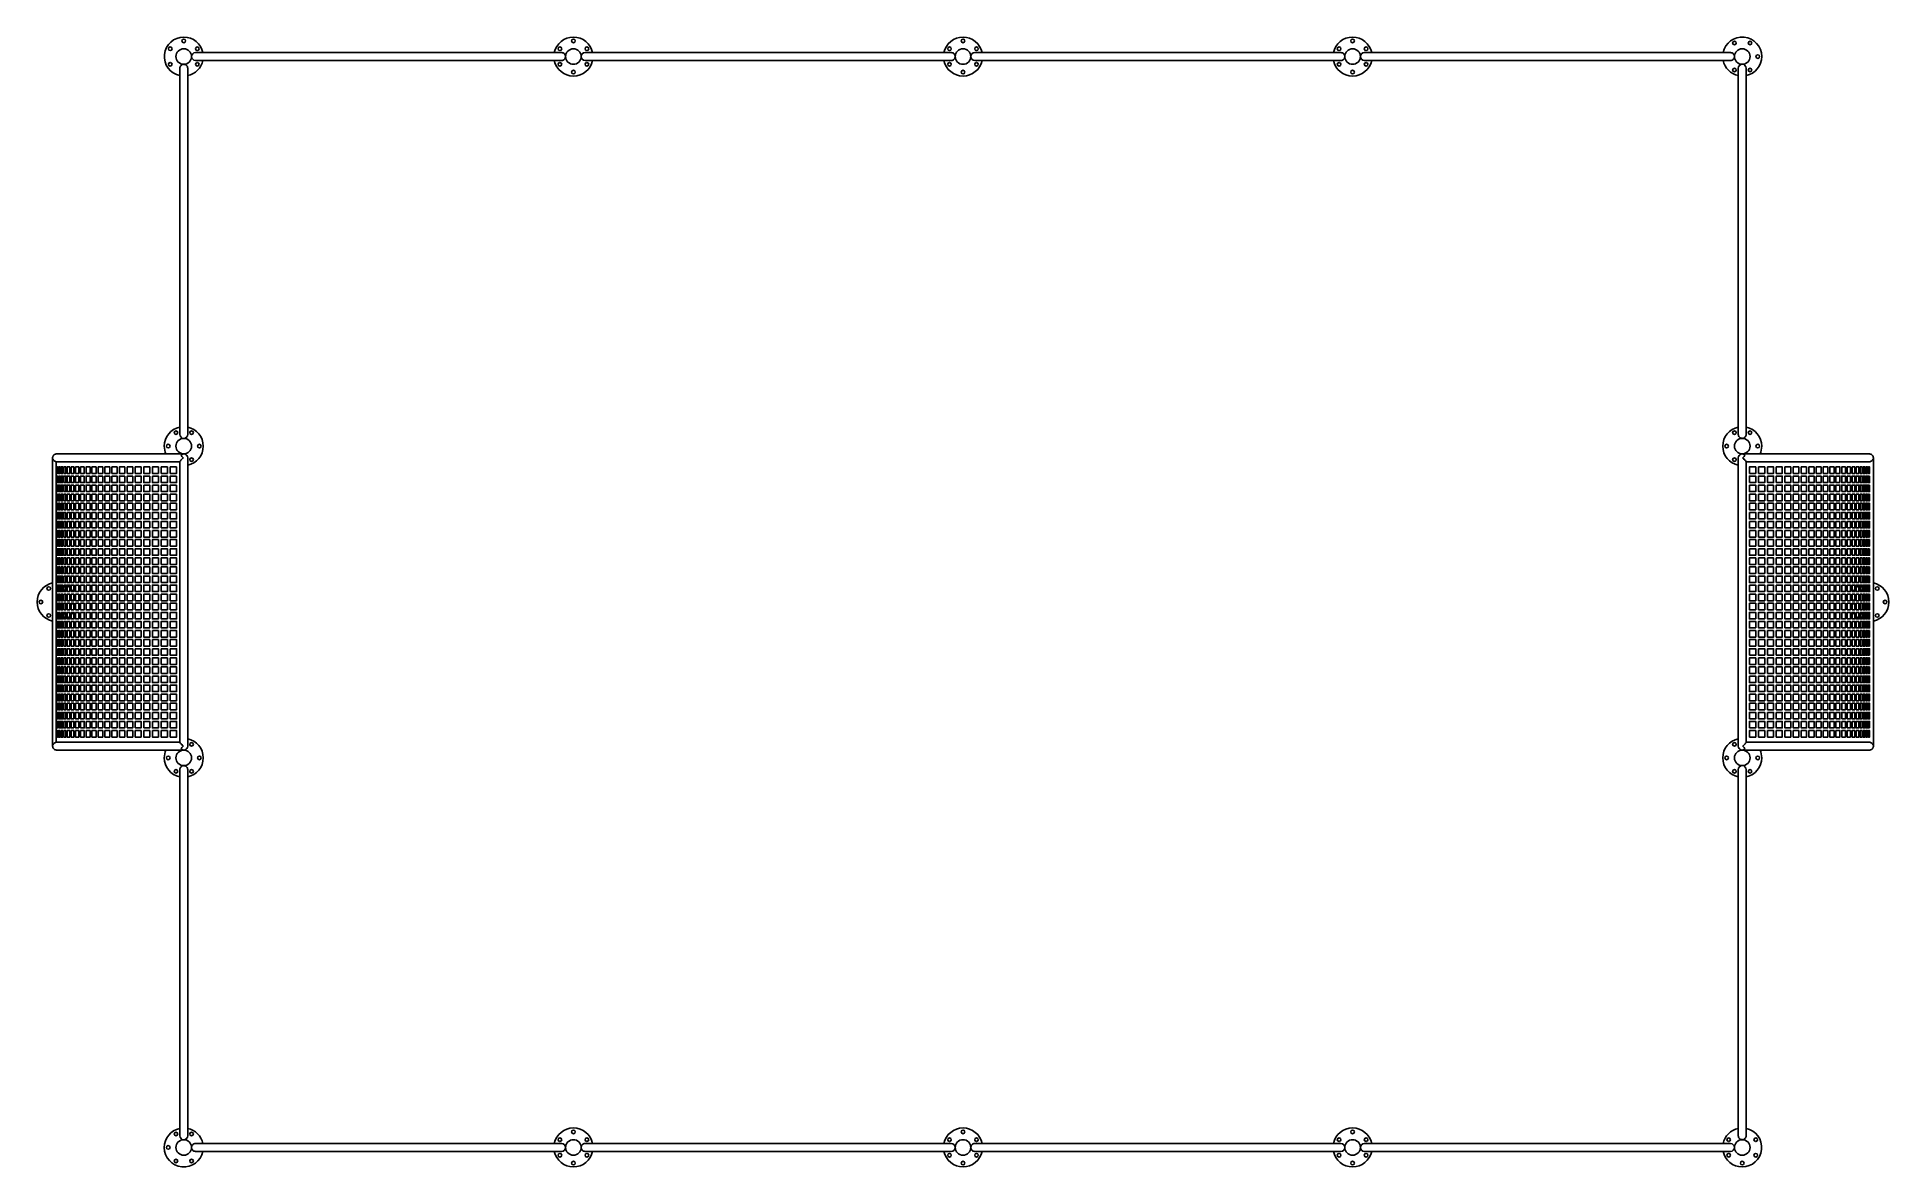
# Model space of a CAD drawing. Header units: metres. Extents: x -0.57 to 6.57, y -0.08 to 4.28.
import ezdxf

# ---------------------------------------------------------------- set-up
doc = ezdxf.new("R2010")
doc.units = ezdxf.units.M

msp = doc.modelspace()

# ---------------------------------------------------------------- linework, layer by layer
for p, q in [((1.455, 4.215), (0.045, 4.215)), ((2.955, 4.215), (1.545, 4.215)), ((4.455, 4.215), (3.045, 4.215)), ((5.955, 4.215), (4.545, 4.215)), ((-0.015, 4.155), (-0.015, 2.745)), ((0.015, 2.745), (0.015, 4.155)), ((0.045, 4.185), (1.455, 4.185)), ((1.545, 4.185), (2.955, 4.185)), ((3.045, 4.185), (4.455, 4.185)), ((4.545, 4.185), (5.955, 4.185)), ((5.985, 4.155), (5.985, 2.745)), ((6.015, 2.745), (6.015, 4.155)), ((-0.015, 2.6403), (-0.015, 1.5598)), ((0.015, 1.545), (0.015, 2.655)), ((5.985, 2.655), (5.985, 1.545)), ((6.49, 2.67), (6, 2.67)), ((6.49, 2.67), (6, 2.67)), ((6.015, 1.5597), (6.015, 2.6402)), ((6, 1.53), (6.49, 1.53)), ((-0.015, 1.455), (-0.015, 0.045)), ((0.015, 0.045), (0.015, 1.455)), ((5.985, 1.455), (5.985, 0.045)), ((6.015, 0.045), (6.015, 1.455)), ((1.455, 0.015), (0.045, 0.015)), ((2.955, 0.015), (1.545, 0.015)), ((4.455, 0.015), (3.045, 0.015)), ((5.955, 0.015), (4.545, 0.015)), ((0.045, -0.015), (1.455, -0.015)), ((1.545, -0.015), (2.955, -0.015)), ((3.045, -0.015), (4.455, -0.015)), ((4.545, -0.015), (5.955, -0.015))]:
    msp.add_line(p, q)
for points in [[(0.0735, 4.215, 0.356394), (0, 4.275, 0.904069), (-0.015, 4.1265)], [(1.5735, 4.215, 0.356394), (1.5, 4.275, 0.356394), (1.4265, 4.215)], [(1.455, 4.185, 0.414214), (1.47, 4.2, 0.414214), (1.455, 4.215)], [(3.0735, 4.215, 0.356394), (3, 4.275, 0.356394), (2.9265, 4.215)], [(2.955, 4.185, 0.414214), (2.97, 4.2, 0.414214), (2.955, 4.215)], [(4.5735, 4.215, 0.356394), (4.5, 4.275, 0.356394), (4.4265, 4.215)], [(4.455, 4.185, 0.414214), (4.47, 4.2, 0.414214), (4.455, 4.215)], [(6.015, 4.1265, 0.356394), (6.075, 4.2, 0.904069), (5.9265, 4.215)], [(5.955, 4.185, 0.414214), (5.97, 4.2, 0.414214), (5.955, 4.215)], [(0.015, 4.155, 0.414214), (0, 4.17, 0.414214), (-0.015, 4.155)], [(-0.015, 2.7735, 0.356394), (-0.075, 2.7, 0.103244), (-0.0687, 2.67)], [(5.985, 2.745, 0.414214), (6, 2.73, 0.414214), (6.015, 2.745)], [(6.0687, 2.67, 0.103244), (6.075, 2.7, 0.356394), (6.015, 2.7735)], [(6.5049, 1.545), (6.505, 1.545), (6.505, 2.655, 0.416127), (6.4899, 2.67)], [(-0.4899, 1.53, -0.416127), (-0.505, 1.545), (-0.5049, 1.545)], [(-0.0687, 1.53, 0.103244), (-0.075, 1.5, 0.356394), (-0.015, 1.4265)], [(6.015, 1.4265, 0.356394), (6.075, 1.5, 0.103244), (6.0687, 1.53)], [(0.015, 1.455, 0.414214), (0, 1.47, 0.414214), (-0.015, 1.455)], [(-0.015, 0.0735, 0.356394), (-0.075, 0, 0.904069), (0.0735, -0.015)], [(5.9265, -0.015, 0.356394), (6, -0.075, 0.904069), (6.015, 0.0735)], [(0.045, 0.015, 0.414214), (0.03, 0, 0.414214), (0.045, -0.015)], [(1.545, 0.015, 0.414214), (1.53, 0, 0.414214), (1.545, -0.015)], [(3.045, 0.015, 0.414214), (3.03, 0, 0.414214), (3.045, -0.015)], [(5.985, 0.045, 0.414214), (6, 0.03, 0.414214), (6.015, 0.045)], [(1.4265, -0.015, 0.356394), (1.5, -0.075, 0.356394), (1.5735, -0.015)], [(2.9265, -0.015, 0.356394), (3, -0.075, 0.356394), (3.0735, -0.015)], [(4.4265, -0.015, 0.356394), (4.5, -0.075, 0.356394), (4.5735, -0.015)]]:
    msp.add_lwpolyline(points, format="xyb")
for points in [[(-0.5049, 2.655), (-0.505, 2.655), (-0.505, 1.545)], [(-0.49, 1.53), (0, 1.53), (-0.49, 1.53)]]:
    msp.add_lwpolyline(points)
at = {"flags": 128}
for points in [[(-0.5049, 1.545, -0.385498), (-0.4912, 1.5599), (-0.4912, 2.6401), (-0.4905, 2.64), (-0.4895, 2.64), (-0.4865, 2.64), (-0.4822, 2.64), (-0.4764, 2.64), (-0.4693, 2.64), (-0.4609, 2.64), (-0.4512, 2.6401), (-0.4402, 2.6401), (-0.428, 2.6401), (-0.4145, 2.6401), (-0.3999, 2.6401), (-0.384, 2.6402), (-0.3671, 2.6402), (-0.349, 2.6402), (-0.3299, 2.6402), (-0.3098, 2.6402), (-0.2888, 2.6402), (-0.2669, 2.6402), (-0.2441, 2.6402), (-0.2205, 2.6401), (-0.1962, 2.6401), (-0.1712, 2.6401), (-0.1456, 2.6401), (-0.1194, 2.6401), (-0.0927, 2.64), (-0.0671, 2.64), (-0.0412, 2.64), (-0.015, 2.6401)], [(-0.0114, 2.6647, 0.018985), (-0.0023, 2.655), (-0.0023, 2.655), (-0.0065, 2.6507), (-0.009, 2.648), (-0.0113, 2.6454), (-0.0127, 2.6437), (-0.0139, 2.6422), (-0.0148, 2.6408), (-0.0149, 2.6403)], [(6.0114, 2.6647, -0.01754), (6.0023, 2.655), (6.0023, 2.655), (6.0051, 2.6521), (6.0079, 2.6492), (6.0105, 2.6464), (6.0121, 2.6445), (6.0135, 2.6427), (6.0147, 2.641), (6.015, 2.6404), (6.015, 2.6402)], [(6.015, 2.6401), (6.0427, 2.64), (6.0701, 2.64), (6.0972, 2.6401), (6.1238, 2.6401), (6.1499, 2.6401), (6.1754, 2.6401), (6.2003, 2.6401), (6.2245, 2.6402), (6.2479, 2.6402), (6.2706, 2.6402), (6.2924, 2.6402), (6.3133, 2.6402), (6.3332, 2.6402), (6.3521, 2.6402), (6.37, 2.6402), (6.3867, 2.6402), (6.4024, 2.6401), (6.4169, 2.6401), (6.4301, 2.6401), (6.4422, 2.6401), (6.4529, 2.6401), (6.4624, 2.64), (6.4706, 2.64), (6.4775, 2.64), (6.483, 2.64), (6.4871, 2.64), (6.4897, 2.64), (6.4912, 2.6401, 0.385516), (6.5049, 2.655)], [(-0.0114, 1.5353, -0.018401), (-0.0023, 1.545), (-0.0023, 1.545), (-0.0051, 1.5479), (-0.0079, 1.5508), (-0.0105, 1.5536), (-0.0121, 1.5555), (-0.0135, 1.5573), (-0.0147, 1.559), (-0.015, 1.5596), (-0.015, 1.5598)], [(6.0114, 1.5353, 0.018114), (6.0023, 1.545), (6.0023, 1.545), (6.0065, 1.5493), (6.009, 1.552), (6.0113, 1.5546), (6.0127, 1.5563), (6.0139, 1.5578), (6.0148, 1.5592), (6.0149, 1.5597)], [(6.5049, 1.545, 0.385755), (6.4912, 1.5599), (6.4905, 1.56), (6.4895, 1.56), (6.4865, 1.56), (6.4822, 1.56), (6.4764, 1.56), (6.4693, 1.56), (6.4609, 1.56), (6.4512, 1.5599), (6.4402, 1.5599), (6.428, 1.5599), (6.4145, 1.5599), (6.3999, 1.5599), (6.384, 1.5598), (6.3671, 1.5598), (6.349, 1.5598), (6.3299, 1.5598), (6.3098, 1.5598), (6.2888, 1.5598), (6.2669, 1.5598), (6.2441, 1.5598), (6.2205, 1.5599), (6.1962, 1.5599), (6.1712, 1.5599), (6.1456, 1.5599), (6.1194, 1.5599), (6.0927, 1.56), (6.0671, 1.56), (6.0412, 1.56), (6.015, 1.5599)]]:
    msp.add_lwpolyline(points, format="xyb", dxfattribs=at)
for points in [[(-0.4904, 2.62), (-0.4904, 2.595), (-0.4882, 2.595), (-0.4882, 2.62)], [(-0.4904, 2.585), (-0.4904, 2.56), (-0.4882, 2.56), (-0.4882, 2.585)], [(-0.4831, 2.62), (-0.4868, 2.62), (-0.4868, 2.595), (-0.4831, 2.595)], [(-0.4831, 2.585), (-0.4868, 2.585), (-0.4868, 2.56), (-0.4831, 2.56)], [(-0.4809, 2.62), (-0.4809, 2.595), (-0.4756, 2.595), (-0.4756, 2.62)], [(-0.4809, 2.585), (-0.4809, 2.56), (-0.4756, 2.56), (-0.4756, 2.585)], [(-0.4658, 2.595), (-0.4658, 2.62), (-0.4726, 2.62), (-0.4726, 2.595)], [(-0.4726, 2.585), (-0.4726, 2.56), (-0.4658, 2.56), (-0.4658, 2.585)], [(-0.462, 2.595), (-0.4536, 2.595), (-0.4536, 2.62), (-0.462, 2.62)], [(-0.462, 2.56), (-0.4536, 2.56), (-0.4536, 2.585), (-0.462, 2.585)], [(-0.4393, 2.62), (-0.4492, 2.62), (-0.4492, 2.595), (-0.4393, 2.595)], [(-0.4393, 2.585), (-0.4492, 2.585), (-0.4492, 2.56), (-0.4393, 2.56)], [(-0.4341, 2.62), (-0.4341, 2.595), (-0.4227, 2.595), (-0.4227, 2.62)], [(-0.4227, 2.585), (-0.4341, 2.585), (-0.4341, 2.56), (-0.4227, 2.56)], [(-0.4169, 2.62), (-0.4169, 2.595), (-0.4041, 2.595), (-0.4041, 2.62)], [(-0.4041, 2.585), (-0.4169, 2.585), (-0.4169, 2.56), (-0.4041, 2.56)], [(-0.3834, 2.62), (-0.3975, 2.62), (-0.3975, 2.595), (-0.3834, 2.595)], [(-0.3834, 2.585), (-0.3975, 2.585), (-0.3975, 2.56), (-0.3834, 2.56)], [(-0.3762, 2.595), (-0.3608, 2.595), (-0.3608, 2.62), (-0.3762, 2.62)], [(-0.3608, 2.585), (-0.3762, 2.585), (-0.3762, 2.56), (-0.3608, 2.56)], [(-0.3371, 2.62), (-0.3538, 2.62), (-0.3538, 2.595), (-0.3371, 2.595)], [(-0.3371, 2.585), (-0.3538, 2.585), (-0.3538, 2.56), (-0.3371, 2.56)], [(-0.3296, 2.62), (-0.3296, 2.595), (-0.3118, 2.595), (-0.3118, 2.62)], [(-0.3118, 2.585), (-0.3296, 2.585), (-0.3296, 2.56), (-0.3118, 2.56)], [(-0.285, 2.62), (-0.3038, 2.62), (-0.3038, 2.595), (-0.285, 2.595)], [(-0.285, 2.585), (-0.3038, 2.585), (-0.3038, 2.56), (-0.285, 2.56)], [(-0.2765, 2.62), (-0.2765, 2.595), (-0.2567, 2.595), (-0.2567, 2.62)], [(-0.2765, 2.585), (-0.2765, 2.56), (-0.2567, 2.56), (-0.2567, 2.585)], [(-0.227, 2.62), (-0.2478, 2.62), (-0.2478, 2.595), (-0.227, 2.595)], [(-0.227, 2.585), (-0.2478, 2.585), (-0.2478, 2.56), (-0.227, 2.56)], [(-0.2178, 2.62), (-0.2178, 2.595), (-0.1962, 2.595), (-0.1962, 2.62)], [(-0.1962, 2.585), (-0.2178, 2.585), (-0.2178, 2.56), (-0.1962, 2.56)], [(-0.1866, 2.62), (-0.1866, 2.595), (-0.1642, 2.595), (-0.1642, 2.62)], [(-0.1866, 2.56), (-0.1642, 2.56), (-0.1642, 2.585), (-0.1866, 2.585)], [(-0.1312, 2.62), (-0.1543, 2.62), (-0.1543, 2.595), (-0.1312, 2.595)], [(-0.1312, 2.585), (-0.1543, 2.585), (-0.1543, 2.56), (-0.1312, 2.56)], [(-0.0974, 2.62), (-0.1211, 2.62), (-0.1211, 2.595), (-0.0974, 2.595)], [(-0.1211, 2.585), (-0.1211, 2.56), (-0.0974, 2.56), (-0.0974, 2.585)], [(-0.087, 2.595), (-0.0629, 2.595), (-0.0629, 2.62), (-0.087, 2.62)], [(-0.087, 2.585), (-0.087, 2.56), (-0.0629, 2.56), (-0.0629, 2.585)], [(-0.0278, 2.62), (-0.0523, 2.62), (-0.0523, 2.595), (-0.0278, 2.595)], [(-0.0278, 2.585), (-0.0523, 2.585), (-0.0523, 2.56), (-0.0278, 2.56)], [(6.0278, 2.595), (6.0523, 2.595), (6.0523, 2.62), (6.0278, 2.62)], [(6.0278, 2.56), (6.0523, 2.56), (6.0523, 2.585), (6.0278, 2.585)], [(6.087, 2.62), (6.0629, 2.62), (6.0629, 2.595), (6.087, 2.595)], [(6.087, 2.585), (6.0629, 2.585), (6.0629, 2.56), (6.087, 2.56)], [(6.0974, 2.595), (6.1211, 2.595), (6.1211, 2.62), (6.0974, 2.62)], [(6.0974, 2.585), (6.0974, 2.56), (6.1211, 2.56), (6.1211, 2.585)], [(6.1312, 2.595), (6.1543, 2.595), (6.1543, 2.62), (6.1312, 2.62)], [(6.1312, 2.56), (6.1543, 2.56), (6.1543, 2.585), (6.1312, 2.585)], [(6.1642, 2.595), (6.1866, 2.595), (6.1866, 2.62), (6.1642, 2.62)], [(6.1642, 2.56), (6.1866, 2.56), (6.1866, 2.585), (6.1642, 2.585)], [(6.2178, 2.62), (6.1962, 2.62), (6.1962, 2.595), (6.2178, 2.595)], [(6.2178, 2.585), (6.1962, 2.585), (6.1962, 2.56), (6.2178, 2.56)], [(6.2478, 2.62), (6.227, 2.62), (6.227, 2.595), (6.2478, 2.595)], [(6.2478, 2.585), (6.227, 2.585), (6.227, 2.56), (6.2478, 2.56)], [(6.2567, 2.595), (6.2765, 2.595), (6.2765, 2.62), (6.2567, 2.62)], [(6.2567, 2.56), (6.2765, 2.56), (6.2765, 2.585), (6.2567, 2.585)], [(6.285, 2.595), (6.3038, 2.595), (6.3038, 2.62), (6.285, 2.62)], [(6.285, 2.585), (6.285, 2.56), (6.3038, 2.56), (6.3038, 2.585)], [(6.3296, 2.62), (6.3118, 2.62), (6.3118, 2.595), (6.3296, 2.595)], [(6.3118, 2.585), (6.3118, 2.56), (6.3296, 2.56), (6.3296, 2.585)], [(6.3371, 2.595), (6.3538, 2.595), (6.3538, 2.62), (6.3371, 2.62)], [(6.3371, 2.56), (6.3538, 2.56), (6.3538, 2.585), (6.3371, 2.585)], [(6.3608, 2.62), (6.3608, 2.595), (6.3762, 2.595), (6.3762, 2.62)], [(6.3762, 2.56), (6.3762, 2.585), (6.3608, 2.585), (6.3608, 2.56)], [(6.3834, 2.595), (6.3975, 2.595), (6.3975, 2.62), (6.3834, 2.62)], [(6.3975, 2.56), (6.3975, 2.585), (6.3834, 2.585), (6.3834, 2.56)], [(6.4169, 2.62), (6.4041, 2.62), (6.4041, 2.595), (6.4169, 2.595)], [(6.4169, 2.585), (6.4041, 2.585), (6.4041, 2.56), (6.4169, 2.56)], [(6.4227, 2.62), (6.4227, 2.595), (6.4341, 2.595), (6.4341, 2.62)], [(6.4227, 2.56), (6.4341, 2.56), (6.4341, 2.585), (6.4227, 2.585)], [(6.4393, 2.595), (6.4492, 2.595), (6.4492, 2.62), (6.4393, 2.62)], [(6.4393, 2.56), (6.4492, 2.56), (6.4492, 2.585), (6.4393, 2.585)], [(6.4536, 2.595), (6.462, 2.595), (6.462, 2.62), (6.4536, 2.62)], [(6.4536, 2.56), (6.462, 2.56), (6.462, 2.585), (6.4536, 2.585)], [(6.4658, 2.595), (6.4726, 2.595), (6.4726, 2.62), (6.4658, 2.62)], [(6.4726, 2.585), (6.4658, 2.585), (6.4658, 2.56), (6.4726, 2.56)], [(6.4756, 2.62), (6.4756, 2.595), (6.4809, 2.595), (6.4809, 2.62)], [(6.4809, 2.585), (6.4756, 2.585), (6.4756, 2.56), (6.4809, 2.56)], [(6.4831, 2.595), (6.4868, 2.595), (6.4868, 2.62), (6.4831, 2.62)], [(6.4831, 2.56), (6.4868, 2.56), (6.4868, 2.585), (6.4831, 2.585)], [(6.4882, 2.595), (6.4904, 2.595), (6.4904, 2.62), (6.4882, 2.62)], [(6.4904, 2.585), (6.4882, 2.585), (6.4882, 2.56), (6.4904, 2.56)], [(-0.4904, 2.55), (-0.4904, 2.525), (-0.4882, 2.525), (-0.4882, 2.55)], [(-0.4904, 2.515), (-0.4904, 2.49), (-0.4882, 2.49), (-0.4882, 2.515)], [(-0.4831, 2.525), (-0.4831, 2.55), (-0.4868, 2.55), (-0.4868, 2.525)], [(-0.4868, 2.515), (-0.4868, 2.49), (-0.4831, 2.49), (-0.4831, 2.515)], [(-0.4809, 2.55), (-0.4809, 2.525), (-0.4756, 2.525), (-0.4756, 2.55)], [(-0.4756, 2.515), (-0.4809, 2.515), (-0.4809, 2.49), (-0.4756, 2.49)], [(-0.4726, 2.55), (-0.4726, 2.525), (-0.4658, 2.525), (-0.4658, 2.55)], [(-0.4726, 2.49), (-0.4658, 2.49), (-0.4658, 2.515), (-0.4726, 2.515)], [(-0.462, 2.525), (-0.4536, 2.525), (-0.4536, 2.55), (-0.462, 2.55)], [(-0.462, 2.49), (-0.4536, 2.49), (-0.4536, 2.515), (-0.462, 2.515)], [(-0.4393, 2.55), (-0.4492, 2.55), (-0.4492, 2.525), (-0.4393, 2.525)], [(-0.4393, 2.49), (-0.4393, 2.515), (-0.4492, 2.515), (-0.4492, 2.49)], [(-0.4227, 2.55), (-0.4341, 2.55), (-0.4341, 2.525), (-0.4227, 2.525)], [(-0.4341, 2.515), (-0.4341, 2.49), (-0.4227, 2.49), (-0.4227, 2.515)], [(-0.4169, 2.55), (-0.4169, 2.525), (-0.4041, 2.525), (-0.4041, 2.55)], [(-0.4041, 2.515), (-0.4169, 2.515), (-0.4169, 2.49), (-0.4041, 2.49)], [(-0.3834, 2.55), (-0.3975, 2.55), (-0.3975, 2.525), (-0.3834, 2.525)], [(-0.3834, 2.515), (-0.3975, 2.515), (-0.3975, 2.49), (-0.3834, 2.49)], [(-0.3762, 2.525), (-0.3608, 2.525), (-0.3608, 2.55), (-0.3762, 2.55)], [(-0.3762, 2.49), (-0.3608, 2.49), (-0.3608, 2.515), (-0.3762, 2.515)], [(-0.3371, 2.55), (-0.3538, 2.55), (-0.3538, 2.525), (-0.3371, 2.525)], [(-0.3371, 2.515), (-0.3538, 2.515), (-0.3538, 2.49), (-0.3371, 2.49)], [(-0.3296, 2.55), (-0.3296, 2.525), (-0.3118, 2.525), (-0.3118, 2.55)], [(-0.3118, 2.515), (-0.3296, 2.515), (-0.3296, 2.49), (-0.3118, 2.49)], [(-0.3038, 2.55), (-0.3038, 2.525), (-0.285, 2.525), (-0.285, 2.55)], [(-0.285, 2.515), (-0.3038, 2.515), (-0.3038, 2.49), (-0.285, 2.49)], [(-0.2765, 2.55), (-0.2765, 2.525), (-0.2567, 2.525), (-0.2567, 2.55)], [(-0.2567, 2.49), (-0.2567, 2.515), (-0.2765, 2.515), (-0.2765, 2.49)], [(-0.227, 2.55), (-0.2478, 2.55), (-0.2478, 2.525), (-0.227, 2.525)], [(-0.227, 2.515), (-0.2478, 2.515), (-0.2478, 2.49), (-0.227, 2.49)], [(-0.2178, 2.525), (-0.1962, 2.525), (-0.1962, 2.55), (-0.2178, 2.55)], [(-0.2178, 2.49), (-0.1962, 2.49), (-0.1962, 2.515), (-0.2178, 2.515)], [(-0.1866, 2.55), (-0.1866, 2.525), (-0.1642, 2.525), (-0.1642, 2.55)], [(-0.1866, 2.515), (-0.1866, 2.49), (-0.1642, 2.49), (-0.1642, 2.515)], [(-0.1543, 2.55), (-0.1543, 2.525), (-0.1312, 2.525), (-0.1312, 2.55)], [(-0.1543, 2.515), (-0.1543, 2.49), (-0.1312, 2.49), (-0.1312, 2.515)], [(-0.1211, 2.55), (-0.1211, 2.525), (-0.0974, 2.525), (-0.0974, 2.55)], [(-0.1211, 2.515), (-0.1211, 2.49), (-0.0974, 2.49), (-0.0974, 2.515)], [(-0.087, 2.55), (-0.087, 2.525), (-0.0629, 2.525), (-0.0629, 2.55)], [(-0.0629, 2.515), (-0.087, 2.515), (-0.087, 2.49), (-0.0629, 2.49)], [(-0.0278, 2.55), (-0.0523, 2.55), (-0.0523, 2.525), (-0.0278, 2.525)], [(-0.0278, 2.515), (-0.0523, 2.515), (-0.0523, 2.49), (-0.0278, 2.49)], [(6.0278, 2.55), (6.0278, 2.525), (6.0523, 2.525), (6.0523, 2.55)], [(6.0278, 2.515), (6.0278, 2.49), (6.0523, 2.49), (6.0523, 2.515)], [(6.087, 2.55), (6.0629, 2.55), (6.0629, 2.525), (6.087, 2.525)], [(6.087, 2.515), (6.0629, 2.515), (6.0629, 2.49), (6.087, 2.49)], [(6.1211, 2.55), (6.0974, 2.55), (6.0974, 2.525), (6.1211, 2.525)], [(6.1211, 2.515), (6.0974, 2.515), (6.0974, 2.49), (6.1211, 2.49)], [(6.1312, 2.525), (6.1543, 2.525), (6.1543, 2.55), (6.1312, 2.55)], [(6.1312, 2.49), (6.1543, 2.49), (6.1543, 2.515), (6.1312, 2.515)], [(6.1642, 2.525), (6.1866, 2.525), (6.1866, 2.55), (6.1642, 2.55)], [(6.1642, 2.49), (6.1866, 2.49), (6.1866, 2.515), (6.1642, 2.515)], [(6.2178, 2.55), (6.1962, 2.55), (6.1962, 2.525), (6.2178, 2.525)], [(6.2178, 2.515), (6.1962, 2.515), (6.1962, 2.49), (6.2178, 2.49)], [(6.2478, 2.55), (6.227, 2.55), (6.227, 2.525), (6.2478, 2.525)], [(6.2478, 2.515), (6.227, 2.515), (6.227, 2.49), (6.2478, 2.49)], [(6.2567, 2.525), (6.2765, 2.525), (6.2765, 2.55), (6.2567, 2.55)], [(6.2765, 2.515), (6.2567, 2.515), (6.2567, 2.49), (6.2765, 2.49)], [(6.285, 2.525), (6.3038, 2.525), (6.3038, 2.55), (6.285, 2.55)], [(6.285, 2.49), (6.3038, 2.49), (6.3038, 2.515), (6.285, 2.515)], [(6.3296, 2.525), (6.3296, 2.55), (6.3118, 2.55), (6.3118, 2.525)], [(6.3296, 2.515), (6.3118, 2.515), (6.3118, 2.49), (6.3296, 2.49)], [(6.3538, 2.525), (6.3538, 2.55), (6.3371, 2.55), (6.3371, 2.525)], [(6.3371, 2.515), (6.3371, 2.49), (6.3538, 2.49), (6.3538, 2.515)], [(6.3762, 2.525), (6.3762, 2.55), (6.3608, 2.55), (6.3608, 2.525)], [(6.3608, 2.515), (6.3608, 2.49), (6.3762, 2.49), (6.3762, 2.515)], [(6.3834, 2.525), (6.3975, 2.525), (6.3975, 2.55), (6.3834, 2.55)], [(6.3834, 2.49), (6.3975, 2.49), (6.3975, 2.515), (6.3834, 2.515)], [(6.4041, 2.525), (6.4169, 2.525), (6.4169, 2.55), (6.4041, 2.55)], [(6.4041, 2.49), (6.4169, 2.49), (6.4169, 2.515), (6.4041, 2.515)], [(6.4227, 2.525), (6.4341, 2.525), (6.4341, 2.55), (6.4227, 2.55)], [(6.4227, 2.49), (6.4341, 2.49), (6.4341, 2.515), (6.4227, 2.515)], [(6.4393, 2.525), (6.4492, 2.525), (6.4492, 2.55), (6.4393, 2.55)], [(6.4492, 2.515), (6.4393, 2.515), (6.4393, 2.49), (6.4492, 2.49)], [(6.4536, 2.525), (6.462, 2.525), (6.462, 2.55), (6.4536, 2.55)], [(6.4536, 2.49), (6.462, 2.49), (6.462, 2.515), (6.4536, 2.515)], [(6.4658, 2.525), (6.4726, 2.525), (6.4726, 2.55), (6.4658, 2.55)], [(6.4658, 2.515), (6.4658, 2.49), (6.4726, 2.49), (6.4726, 2.515)], [(6.4756, 2.525), (6.4809, 2.525), (6.4809, 2.55), (6.4756, 2.55)], [(6.4756, 2.49), (6.4809, 2.49), (6.4809, 2.515), (6.4756, 2.515)], [(6.4831, 2.525), (6.4868, 2.525), (6.4868, 2.55), (6.4831, 2.55)], [(6.4868, 2.49), (6.4868, 2.515), (6.4831, 2.515), (6.4831, 2.49)], [(6.4904, 2.55), (6.4882, 2.55), (6.4882, 2.525), (6.4904, 2.525)], [(6.4904, 2.515), (6.4882, 2.515), (6.4882, 2.49), (6.4904, 2.49)], [(-0.4904, 2.48), (-0.4904, 2.455), (-0.4882, 2.455), (-0.4882, 2.48)], [(-0.4882, 2.42), (-0.4882, 2.445), (-0.4904, 2.445), (-0.4904, 2.42)], [(-0.4868, 2.455), (-0.4831, 2.455), (-0.4831, 2.48), (-0.4868, 2.48)], [(-0.4831, 2.42), (-0.4831, 2.445), (-0.4868, 2.445), (-0.4868, 2.42)], [(-0.4756, 2.48), (-0.4809, 2.48), (-0.4809, 2.455), (-0.4756, 2.455)], [(-0.4756, 2.42), (-0.4756, 2.445), (-0.4809, 2.445), (-0.4809, 2.42)], [(-0.4726, 2.48), (-0.4726, 2.455), (-0.4658, 2.455), (-0.4658, 2.48)], [(-0.4658, 2.42), (-0.4658, 2.445), (-0.4726, 2.445), (-0.4726, 2.42)], [(-0.462, 2.455), (-0.4536, 2.455), (-0.4536, 2.48), (-0.462, 2.48)], [(-0.4536, 2.445), (-0.462, 2.445), (-0.462, 2.42), (-0.4536, 2.42)], [(-0.4492, 2.48), (-0.4492, 2.455), (-0.4393, 2.455), (-0.4393, 2.48)], [(-0.4492, 2.445), (-0.4492, 2.42), (-0.4393, 2.42), (-0.4393, 2.445)], [(-0.4341, 2.48), (-0.4341, 2.455), (-0.4227, 2.455), (-0.4227, 2.48)], [(-0.4341, 2.42), (-0.4227, 2.42), (-0.4227, 2.445), (-0.4341, 2.445)], [(-0.4041, 2.455), (-0.4041, 2.48), (-0.4169, 2.48), (-0.4169, 2.455)], [(-0.4169, 2.445), (-0.4169, 2.42), (-0.4041, 2.42), (-0.4041, 2.445)], [(-0.3834, 2.48), (-0.3975, 2.48), (-0.3975, 2.455), (-0.3834, 2.455)], [(-0.3834, 2.445), (-0.3975, 2.445), (-0.3975, 2.42), (-0.3834, 2.42)], [(-0.3762, 2.48), (-0.3762, 2.455), (-0.3608, 2.455), (-0.3608, 2.48)], [(-0.3608, 2.445), (-0.3762, 2.445), (-0.3762, 2.42), (-0.3608, 2.42)], [(-0.3371, 2.48), (-0.3538, 2.48), (-0.3538, 2.455), (-0.3371, 2.455)], [(-0.3371, 2.445), (-0.3538, 2.445), (-0.3538, 2.42), (-0.3371, 2.42)], [(-0.3118, 2.48), (-0.3296, 2.48), (-0.3296, 2.455), (-0.3118, 2.455)], [(-0.3118, 2.445), (-0.3296, 2.445), (-0.3296, 2.42), (-0.3118, 2.42)], [(-0.285, 2.48), (-0.3038, 2.48), (-0.3038, 2.455), (-0.285, 2.455)], [(-0.3038, 2.42), (-0.285, 2.42), (-0.285, 2.445), (-0.3038, 2.445)], [(-0.2567, 2.48), (-0.2765, 2.48), (-0.2765, 2.455), (-0.2567, 2.455)], [(-0.2567, 2.445), (-0.2765, 2.445), (-0.2765, 2.42), (-0.2567, 2.42)], [(-0.227, 2.48), (-0.2478, 2.48), (-0.2478, 2.455), (-0.227, 2.455)], [(-0.227, 2.42), (-0.227, 2.445), (-0.2478, 2.445), (-0.2478, 2.42)], [(-0.2178, 2.455), (-0.1962, 2.455), (-0.1962, 2.48), (-0.2178, 2.48)], [(-0.1962, 2.445), (-0.2178, 2.445), (-0.2178, 2.42), (-0.1962, 2.42)], [(-0.1866, 2.48), (-0.1866, 2.455), (-0.1642, 2.455), (-0.1642, 2.48)], [(-0.1866, 2.445), (-0.1866, 2.42), (-0.1642, 2.42), (-0.1642, 2.445)], [(-0.1543, 2.455), (-0.1312, 2.455), (-0.1312, 2.48), (-0.1543, 2.48)], [(-0.1312, 2.42), (-0.1312, 2.445), (-0.1543, 2.445), (-0.1543, 2.42)], [(-0.0974, 2.455), (-0.0974, 2.48), (-0.1211, 2.48), (-0.1211, 2.455)], [(-0.0974, 2.42), (-0.0974, 2.445), (-0.1211, 2.445), (-0.1211, 2.42)], [(-0.0629, 2.48), (-0.087, 2.48), (-0.087, 2.455), (-0.0629, 2.455)], [(-0.087, 2.42), (-0.0629, 2.42), (-0.0629, 2.445), (-0.087, 2.445)], [(-0.0278, 2.48), (-0.0523, 2.48), (-0.0523, 2.455), (-0.0278, 2.455)], [(-0.0278, 2.445), (-0.0523, 2.445), (-0.0523, 2.42), (-0.0278, 2.42)], [(6.0278, 2.48), (6.0278, 2.455), (6.0523, 2.455), (6.0523, 2.48)], [(6.0278, 2.445), (6.0278, 2.42), (6.0523, 2.42), (6.0523, 2.445)], [(6.087, 2.48), (6.0629, 2.48), (6.0629, 2.455), (6.087, 2.455)], [(6.0629, 2.42), (6.087, 2.42), (6.087, 2.445), (6.0629, 2.445)], [(6.0974, 2.455), (6.1211, 2.455), (6.1211, 2.48), (6.0974, 2.48)], [(6.1211, 2.42), (6.1211, 2.445), (6.0974, 2.445), (6.0974, 2.42)], [(6.1543, 2.48), (6.1312, 2.48), (6.1312, 2.455), (6.1543, 2.455)], [(6.1312, 2.445), (6.1312, 2.42), (6.1543, 2.42), (6.1543, 2.445)], [(6.1642, 2.455), (6.1866, 2.455), (6.1866, 2.48), (6.1642, 2.48)], [(6.1642, 2.42), (6.1866, 2.42), (6.1866, 2.445), (6.1642, 2.445)], [(6.1962, 2.455), (6.2178, 2.455), (6.2178, 2.48), (6.1962, 2.48)], [(6.2178, 2.42), (6.2178, 2.445), (6.1962, 2.445), (6.1962, 2.42)], [(6.2478, 2.48), (6.227, 2.48), (6.227, 2.455), (6.2478, 2.455)], [(6.2478, 2.445), (6.227, 2.445), (6.227, 2.42), (6.2478, 2.42)], [(6.2765, 2.48), (6.2567, 2.48), (6.2567, 2.455), (6.2765, 2.455)], [(6.2765, 2.445), (6.2567, 2.445), (6.2567, 2.42), (6.2765, 2.42)], [(6.285, 2.455), (6.3038, 2.455), (6.3038, 2.48), (6.285, 2.48)], [(6.3038, 2.42), (6.3038, 2.445), (6.285, 2.445), (6.285, 2.42)], [(6.3118, 2.455), (6.3296, 2.455), (6.3296, 2.48), (6.3118, 2.48)], [(6.3118, 2.445), (6.3118, 2.42), (6.3296, 2.42), (6.3296, 2.445)], [(6.3371, 2.455), (6.3538, 2.455), (6.3538, 2.48), (6.3371, 2.48)], [(6.3371, 2.445), (6.3371, 2.42), (6.3538, 2.42), (6.3538, 2.445)], [(6.3608, 2.455), (6.3762, 2.455), (6.3762, 2.48), (6.3608, 2.48)], [(6.3608, 2.445), (6.3608, 2.42), (6.3762, 2.42), (6.3762, 2.445)], [(6.3834, 2.455), (6.3975, 2.455), (6.3975, 2.48), (6.3834, 2.48)], [(6.3975, 2.42), (6.3975, 2.445), (6.3834, 2.445), (6.3834, 2.42)], [(6.4041, 2.455), (6.4169, 2.455), (6.4169, 2.48), (6.4041, 2.48)], [(6.4169, 2.42), (6.4169, 2.445), (6.4041, 2.445), (6.4041, 2.42)], [(6.4227, 2.455), (6.4341, 2.455), (6.4341, 2.48), (6.4227, 2.48)], [(6.4227, 2.42), (6.4341, 2.42), (6.4341, 2.445), (6.4227, 2.445)], [(6.4393, 2.455), (6.4492, 2.455), (6.4492, 2.48), (6.4393, 2.48)], [(6.4393, 2.42), (6.4492, 2.42), (6.4492, 2.445), (6.4393, 2.445)], [(6.4536, 2.455), (6.462, 2.455), (6.462, 2.48), (6.4536, 2.48)], [(6.4536, 2.42), (6.462, 2.42), (6.462, 2.445), (6.4536, 2.445)], [(6.4658, 2.455), (6.4726, 2.455), (6.4726, 2.48), (6.4658, 2.48)], [(6.4658, 2.42), (6.4726, 2.42), (6.4726, 2.445), (6.4658, 2.445)], [(6.4756, 2.455), (6.4809, 2.455), (6.4809, 2.48), (6.4756, 2.48)], [(6.4756, 2.42), (6.4809, 2.42), (6.4809, 2.445), (6.4756, 2.445)], [(6.4868, 2.455), (6.4868, 2.48), (6.4831, 2.48), (6.4831, 2.455)], [(6.4831, 2.42), (6.4868, 2.42), (6.4868, 2.445), (6.4831, 2.445)], [(6.4904, 2.48), (6.4882, 2.48), (6.4882, 2.455), (6.4904, 2.455)], [(6.4882, 2.42), (6.4904, 2.42), (6.4904, 2.445), (6.4882, 2.445)], [(-0.4904, 2.41), (-0.4904, 2.385), (-0.4882, 2.385), (-0.4882, 2.41)], [(-0.4904, 2.375), (-0.4904, 2.35), (-0.4882, 2.35), (-0.4882, 2.375)], [(-0.4868, 2.41), (-0.4868, 2.385), (-0.4831, 2.385), (-0.4831, 2.41)], [(-0.4868, 2.375), (-0.4868, 2.35), (-0.4831, 2.35), (-0.4831, 2.375)], [(-0.4809, 2.41), (-0.4809, 2.385), (-0.4756, 2.385), (-0.4756, 2.41)], [(-0.4809, 2.35), (-0.4756, 2.35), (-0.4756, 2.375), (-0.4809, 2.375)], [(-0.4726, 2.41), (-0.4726, 2.385), (-0.4658, 2.385), (-0.4658, 2.41)], [(-0.4726, 2.375), (-0.4726, 2.35), (-0.4658, 2.35), (-0.4658, 2.375)], [(-0.462, 2.41), (-0.462, 2.385), (-0.4536, 2.385), (-0.4536, 2.41)], [(-0.462, 2.35), (-0.4536, 2.35), (-0.4536, 2.375), (-0.462, 2.375)], [(-0.4492, 2.41), (-0.4492, 2.385), (-0.4393, 2.385), (-0.4393, 2.41)], [(-0.4492, 2.35), (-0.4393, 2.35), (-0.4393, 2.375), (-0.4492, 2.375)], [(-0.4227, 2.41), (-0.4341, 2.41), (-0.4341, 2.385), (-0.4227, 2.385)], [(-0.4227, 2.375), (-0.4341, 2.375), (-0.4341, 2.35), (-0.4227, 2.35)], [(-0.4169, 2.385), (-0.4041, 2.385), (-0.4041, 2.41), (-0.4169, 2.41)], [(-0.4169, 2.375), (-0.4169, 2.35), (-0.4041, 2.35), (-0.4041, 2.375)], [(-0.3834, 2.41), (-0.3975, 2.41), (-0.3975, 2.385), (-0.3834, 2.385)], [(-0.3834, 2.375), (-0.3975, 2.375), (-0.3975, 2.35), (-0.3834, 2.35)], [(-0.3608, 2.385), (-0.3608, 2.41), (-0.3762, 2.41), (-0.3762, 2.385)], [(-0.3762, 2.375), (-0.3762, 2.35), (-0.3608, 2.35), (-0.3608, 2.375)], [(-0.3371, 2.41), (-0.3538, 2.41), (-0.3538, 2.385), (-0.3371, 2.385)], [(-0.3538, 2.375), (-0.3538, 2.35), (-0.3371, 2.35), (-0.3371, 2.375)], [(-0.3296, 2.385), (-0.3118, 2.385), (-0.3118, 2.41), (-0.3296, 2.41)], [(-0.3296, 2.35), (-0.3118, 2.35), (-0.3118, 2.375), (-0.3296, 2.375)], [(-0.3038, 2.41), (-0.3038, 2.385), (-0.285, 2.385), (-0.285, 2.41)], [(-0.285, 2.375), (-0.3038, 2.375), (-0.3038, 2.35), (-0.285, 2.35)], [(-0.2765, 2.385), (-0.2567, 2.385), (-0.2567, 2.41), (-0.2765, 2.41)], [(-0.2765, 2.375), (-0.2765, 2.35), (-0.2567, 2.35), (-0.2567, 2.375)], [(-0.2478, 2.385), (-0.227, 2.385), (-0.227, 2.41), (-0.2478, 2.41)], [(-0.2478, 2.35), (-0.227, 2.35), (-0.227, 2.375), (-0.2478, 2.375)], [(-0.2178, 2.385), (-0.1962, 2.385), (-0.1962, 2.41), (-0.2178, 2.41)], [(-0.2178, 2.375), (-0.2178, 2.35), (-0.1962, 2.35), (-0.1962, 2.375)], [(-0.1866, 2.41), (-0.1866, 2.385), (-0.1642, 2.385), (-0.1642, 2.41)], [(-0.1642, 2.375), (-0.1866, 2.375), (-0.1866, 2.35), (-0.1642, 2.35)], [(-0.1312, 2.385), (-0.1312, 2.41), (-0.1543, 2.41), (-0.1543, 2.385)], [(-0.1312, 2.375), (-0.1543, 2.375), (-0.1543, 2.35), (-0.1312, 2.35)], [(-0.1211, 2.385), (-0.0974, 2.385), (-0.0974, 2.41), (-0.1211, 2.41)], [(-0.1211, 2.375), (-0.1211, 2.35), (-0.0974, 2.35), (-0.0974, 2.375)], [(-0.087, 2.385), (-0.0629, 2.385), (-0.0629, 2.41), (-0.087, 2.41)], [(-0.087, 2.35), (-0.0629, 2.35), (-0.0629, 2.375), (-0.087, 2.375)], [(-0.0278, 2.385), (-0.0278, 2.41), (-0.0523, 2.41), (-0.0523, 2.385)], [(-0.0523, 2.375), (-0.0523, 2.35), (-0.0278, 2.35), (-0.0278, 2.375)], [(6.0278, 2.41), (6.0278, 2.385), (6.0523, 2.385), (6.0523, 2.41)], [(6.0278, 2.375), (6.0278, 2.35), (6.0523, 2.35), (6.0523, 2.375)], [(6.0629, 2.385), (6.087, 2.385), (6.087, 2.41), (6.0629, 2.41)], [(6.087, 2.35), (6.087, 2.375), (6.0629, 2.375), (6.0629, 2.35)], [(6.0974, 2.385), (6.1211, 2.385), (6.1211, 2.41), (6.0974, 2.41)], [(6.0974, 2.35), (6.1211, 2.35), (6.1211, 2.375), (6.0974, 2.375)], [(6.1312, 2.41), (6.1312, 2.385), (6.1543, 2.385), (6.1543, 2.41)], [(6.1312, 2.35), (6.1543, 2.35), (6.1543, 2.375), (6.1312, 2.375)], [(6.1866, 2.41), (6.1642, 2.41), (6.1642, 2.385), (6.1866, 2.385)], [(6.1866, 2.375), (6.1642, 2.375), (6.1642, 2.35), (6.1866, 2.35)], [(6.2178, 2.41), (6.1962, 2.41), (6.1962, 2.385), (6.2178, 2.385)], [(6.1962, 2.35), (6.2178, 2.35), (6.2178, 2.375), (6.1962, 2.375)], [(6.2478, 2.41), (6.227, 2.41), (6.227, 2.385), (6.2478, 2.385)], [(6.2478, 2.375), (6.227, 2.375), (6.227, 2.35), (6.2478, 2.35)], [(6.2765, 2.41), (6.2567, 2.41), (6.2567, 2.385), (6.2765, 2.385)], [(6.2765, 2.35), (6.2765, 2.375), (6.2567, 2.375), (6.2567, 2.35)], [(6.285, 2.41), (6.285, 2.385), (6.3038, 2.385), (6.3038, 2.41)], [(6.3038, 2.35), (6.3038, 2.375), (6.285, 2.375), (6.285, 2.35)], [(6.3296, 2.385), (6.3296, 2.41), (6.3118, 2.41), (6.3118, 2.385)], [(6.3296, 2.35), (6.3296, 2.375), (6.3118, 2.375), (6.3118, 2.35)], [(6.3538, 2.41), (6.3371, 2.41), (6.3371, 2.385), (6.3538, 2.385)], [(6.3538, 2.35), (6.3538, 2.375), (6.3371, 2.375), (6.3371, 2.35)], [(6.3762, 2.41), (6.3608, 2.41), (6.3608, 2.385), (6.3762, 2.385)], [(6.3762, 2.375), (6.3608, 2.375), (6.3608, 2.35), (6.3762, 2.35)], [(6.3975, 2.41), (6.3834, 2.41), (6.3834, 2.385), (6.3975, 2.385)], [(6.3975, 2.35), (6.3975, 2.375), (6.3834, 2.375), (6.3834, 2.35)], [(6.4041, 2.385), (6.4169, 2.385), (6.4169, 2.41), (6.4041, 2.41)], [(6.4169, 2.35), (6.4169, 2.375), (6.4041, 2.375), (6.4041, 2.35)], [(6.4227, 2.385), (6.4341, 2.385), (6.4341, 2.41), (6.4227, 2.41)], [(6.4341, 2.35), (6.4341, 2.375), (6.4227, 2.375), (6.4227, 2.35)], [(6.4393, 2.41), (6.4393, 2.385), (6.4492, 2.385), (6.4492, 2.41)], [(6.4492, 2.35), (6.4492, 2.375), (6.4393, 2.375), (6.4393, 2.35)], [(6.4536, 2.385), (6.462, 2.385), (6.462, 2.41), (6.4536, 2.41)], [(6.462, 2.35), (6.462, 2.375), (6.4536, 2.375), (6.4536, 2.35)], [(6.4658, 2.41), (6.4658, 2.385), (6.4726, 2.385), (6.4726, 2.41)], [(6.4726, 2.35), (6.4726, 2.375), (6.4658, 2.375), (6.4658, 2.35)], [(6.4756, 2.385), (6.4809, 2.385), (6.4809, 2.41), (6.4756, 2.41)], [(6.4809, 2.35), (6.4809, 2.375), (6.4756, 2.375), (6.4756, 2.35)], [(6.4831, 2.385), (6.4868, 2.385), (6.4868, 2.41), (6.4831, 2.41)], [(6.4868, 2.35), (6.4868, 2.375), (6.4831, 2.375), (6.4831, 2.35)], [(6.4882, 2.385), (6.4904, 2.385), (6.4904, 2.41), (6.4882, 2.41)], [(6.4904, 2.35), (6.4904, 2.375), (6.4882, 2.375), (6.4882, 2.35)], [(-0.4904, 2.34), (-0.4904, 2.315), (-0.4882, 2.315), (-0.4882, 2.34)], [(-0.4904, 2.305), (-0.4904, 2.28), (-0.4882, 2.28), (-0.4882, 2.305)], [(-0.4868, 2.34), (-0.4868, 2.315), (-0.4831, 2.315), (-0.4831, 2.34)], [(-0.4868, 2.28), (-0.4831, 2.28), (-0.4831, 2.305), (-0.4868, 2.305)], [(-0.4809, 2.34), (-0.4809, 2.315), (-0.4756, 2.315), (-0.4756, 2.34)], [(-0.4809, 2.305), (-0.4809, 2.28), (-0.4756, 2.28), (-0.4756, 2.305)], [(-0.4658, 2.34), (-0.4726, 2.34), (-0.4726, 2.315), (-0.4658, 2.315)], [(-0.4658, 2.305), (-0.4726, 2.305), (-0.4726, 2.28), (-0.4658, 2.28)], [(-0.462, 2.315), (-0.4536, 2.315), (-0.4536, 2.34), (-0.462, 2.34)], [(-0.4536, 2.305), (-0.462, 2.305), (-0.462, 2.28), (-0.4536, 2.28)], [(-0.4492, 2.315), (-0.4393, 2.315), (-0.4393, 2.34), (-0.4492, 2.34)], [(-0.4492, 2.28), (-0.4393, 2.28), (-0.4393, 2.305), (-0.4492, 2.305)], [(-0.4227, 2.34), (-0.4341, 2.34), (-0.4341, 2.315), (-0.4227, 2.315)], [(-0.4341, 2.305), (-0.4341, 2.28), (-0.4227, 2.28), (-0.4227, 2.305)], [(-0.4169, 2.315), (-0.4041, 2.315), (-0.4041, 2.34), (-0.4169, 2.34)], [(-0.4169, 2.28), (-0.4041, 2.28), (-0.4041, 2.305), (-0.4169, 2.305)], [(-0.3834, 2.34), (-0.3975, 2.34), (-0.3975, 2.315), (-0.3834, 2.315)], [(-0.3834, 2.305), (-0.3975, 2.305), (-0.3975, 2.28), (-0.3834, 2.28)], [(-0.3608, 2.34), (-0.3762, 2.34), (-0.3762, 2.315), (-0.3608, 2.315)], [(-0.3608, 2.305), (-0.3762, 2.305), (-0.3762, 2.28), (-0.3608, 2.28)], [(-0.3371, 2.34), (-0.3538, 2.34), (-0.3538, 2.315), (-0.3371, 2.315)], [(-0.3371, 2.305), (-0.3538, 2.305), (-0.3538, 2.28), (-0.3371, 2.28)], [(-0.3296, 2.315), (-0.3118, 2.315), (-0.3118, 2.34), (-0.3296, 2.34)], [(-0.3118, 2.305), (-0.3296, 2.305), (-0.3296, 2.28), (-0.3118, 2.28)], [(-0.3038, 2.34), (-0.3038, 2.315), (-0.285, 2.315), (-0.285, 2.34)], [(-0.285, 2.305), (-0.3038, 2.305), (-0.3038, 2.28), (-0.285, 2.28)], [(-0.2567, 2.34), (-0.2765, 2.34), (-0.2765, 2.315), (-0.2567, 2.315)], [(-0.2765, 2.305), (-0.2765, 2.28), (-0.2567, 2.28), (-0.2567, 2.305)], [(-0.2478, 2.315), (-0.227, 2.315), (-0.227, 2.34), (-0.2478, 2.34)], [(-0.2478, 2.28), (-0.227, 2.28), (-0.227, 2.305), (-0.2478, 2.305)], [(-0.1962, 2.34), (-0.2178, 2.34), (-0.2178, 2.315), (-0.1962, 2.315)], [(-0.2178, 2.28), (-0.1962, 2.28), (-0.1962, 2.305), (-0.2178, 2.305)], [(-0.1866, 2.315), (-0.1642, 2.315), (-0.1642, 2.34), (-0.1866, 2.34)], [(-0.1866, 2.28), (-0.1642, 2.28), (-0.1642, 2.305), (-0.1866, 2.305)], [(-0.1312, 2.34), (-0.1543, 2.34), (-0.1543, 2.315), (-0.1312, 2.315)], [(-0.1312, 2.28), (-0.1312, 2.305), (-0.1543, 2.305), (-0.1543, 2.28)], [(-0.0974, 2.34), (-0.1211, 2.34), (-0.1211, 2.315), (-0.0974, 2.315)], [(-0.0974, 2.305), (-0.1211, 2.305), (-0.1211, 2.28), (-0.0974, 2.28)], [(-0.087, 2.315), (-0.0629, 2.315), (-0.0629, 2.34), (-0.087, 2.34)], [(-0.087, 2.28), (-0.0629, 2.28), (-0.0629, 2.305), (-0.087, 2.305)], [(-0.0523, 2.34), (-0.0523, 2.315), (-0.0278, 2.315), (-0.0278, 2.34)], [(-0.0523, 2.305), (-0.0523, 2.28), (-0.0278, 2.28), (-0.0278, 2.305)], [(6.0278, 2.34), (6.0278, 2.315), (6.0523, 2.315), (6.0523, 2.34)], [(6.0278, 2.305), (6.0278, 2.28), (6.0523, 2.28), (6.0523, 2.305)], [(6.087, 2.34), (6.0629, 2.34), (6.0629, 2.315), (6.087, 2.315)], [(6.0629, 2.305), (6.0629, 2.28), (6.087, 2.28), (6.087, 2.305)], [(6.0974, 2.315), (6.1211, 2.315), (6.1211, 2.34), (6.0974, 2.34)], [(6.0974, 2.28), (6.1211, 2.28), (6.1211, 2.305), (6.0974, 2.305)], [(6.1312, 2.315), (6.1543, 2.315), (6.1543, 2.34), (6.1312, 2.34)], [(6.1312, 2.305), (6.1312, 2.28), (6.1543, 2.28), (6.1543, 2.305)], [(6.1642, 2.34), (6.1642, 2.315), (6.1866, 2.315), (6.1866, 2.34)], [(6.1642, 2.28), (6.1866, 2.28), (6.1866, 2.305), (6.1642, 2.305)], [(6.2178, 2.34), (6.1962, 2.34), (6.1962, 2.315), (6.2178, 2.315)], [(6.2178, 2.305), (6.1962, 2.305), (6.1962, 2.28), (6.2178, 2.28)], [(6.2478, 2.34), (6.227, 2.34), (6.227, 2.315), (6.2478, 2.315)], [(6.2478, 2.305), (6.227, 2.305), (6.227, 2.28), (6.2478, 2.28)], [(6.2567, 2.315), (6.2765, 2.315), (6.2765, 2.34), (6.2567, 2.34)], [(6.2765, 2.305), (6.2567, 2.305), (6.2567, 2.28), (6.2765, 2.28)], [(6.285, 2.34), (6.285, 2.315), (6.3038, 2.315), (6.3038, 2.34)], [(6.285, 2.28), (6.3038, 2.28), (6.3038, 2.305), (6.285, 2.305)], [(6.3296, 2.315), (6.3296, 2.34), (6.3118, 2.34), (6.3118, 2.315)], [(6.3296, 2.305), (6.3118, 2.305), (6.3118, 2.28), (6.3296, 2.28)], [(6.3371, 2.34), (6.3371, 2.315), (6.3538, 2.315), (6.3538, 2.34)], [(6.3371, 2.305), (6.3371, 2.28), (6.3538, 2.28), (6.3538, 2.305)], [(6.3608, 2.34), (6.3608, 2.315), (6.3762, 2.315), (6.3762, 2.34)], [(6.3762, 2.305), (6.3608, 2.305), (6.3608, 2.28), (6.3762, 2.28)], [(6.3975, 2.34), (6.3834, 2.34), (6.3834, 2.315), (6.3975, 2.315)], [(6.3975, 2.305), (6.3834, 2.305), (6.3834, 2.28), (6.3975, 2.28)], [(6.4041, 2.315), (6.4169, 2.315), (6.4169, 2.34), (6.4041, 2.34)], [(6.4041, 2.28), (6.4169, 2.28), (6.4169, 2.305), (6.4041, 2.305)], [(6.4227, 2.315), (6.4341, 2.315), (6.4341, 2.34), (6.4227, 2.34)], [(6.4227, 2.28), (6.4341, 2.28), (6.4341, 2.305), (6.4227, 2.305)], [(6.4393, 2.315), (6.4492, 2.315), (6.4492, 2.34), (6.4393, 2.34)], [(6.4393, 2.28), (6.4492, 2.28), (6.4492, 2.305), (6.4393, 2.305)], [(6.4536, 2.315), (6.462, 2.315), (6.462, 2.34), (6.4536, 2.34)], [(6.4536, 2.28), (6.462, 2.28), (6.462, 2.305), (6.4536, 2.305)], [(6.4726, 2.34), (6.4658, 2.34), (6.4658, 2.315), (6.4726, 2.315)], [(6.4658, 2.28), (6.4726, 2.28), (6.4726, 2.305), (6.4658, 2.305)], [(6.4809, 2.34), (6.4756, 2.34), (6.4756, 2.315), (6.4809, 2.315)], [(6.4809, 2.305), (6.4756, 2.305), (6.4756, 2.28), (6.4809, 2.28)], [(6.4868, 2.34), (6.4831, 2.34), (6.4831, 2.315), (6.4868, 2.315)], [(6.4831, 2.305), (6.4831, 2.28), (6.4868, 2.28), (6.4868, 2.305)], [(6.4904, 2.34), (6.4882, 2.34), (6.4882, 2.315), (6.4904, 2.315)], [(6.4904, 2.305), (6.4882, 2.305), (6.4882, 2.28), (6.4904, 2.28)], [(-0.4904, 2.27), (-0.4904, 2.245), (-0.4882, 2.245), (-0.4882, 2.27)], [(-0.4904, 2.235), (-0.4904, 2.21), (-0.4882, 2.21), (-0.4882, 2.235)], [(-0.4868, 2.27), (-0.4868, 2.245), (-0.4831, 2.245), (-0.4831, 2.27)], [(-0.4868, 2.21), (-0.4831, 2.21), (-0.4831, 2.235), (-0.4868, 2.235)], [(-0.4756, 2.27), (-0.4809, 2.27), (-0.4809, 2.245), (-0.4756, 2.245)], [(-0.4756, 2.235), (-0.4809, 2.235), (-0.4809, 2.21), (-0.4756, 2.21)], [(-0.4726, 2.245), (-0.4658, 2.245), (-0.4658, 2.27), (-0.4726, 2.27)], [(-0.4726, 2.235), (-0.4726, 2.21), (-0.4658, 2.21), (-0.4658, 2.235)], [(-0.462, 2.245), (-0.4536, 2.245), (-0.4536, 2.27), (-0.462, 2.27)], [(-0.462, 2.235), (-0.462, 2.21), (-0.4536, 2.21), (-0.4536, 2.235)], [(-0.4492, 2.245), (-0.4393, 2.245), (-0.4393, 2.27), (-0.4492, 2.27)], [(-0.4492, 2.235), (-0.4492, 2.21), (-0.4393, 2.21), (-0.4393, 2.235)], [(-0.4341, 2.27), (-0.4341, 2.245), (-0.4227, 2.245), (-0.4227, 2.27)], [(-0.4341, 2.235), (-0.4341, 2.21), (-0.4227, 2.21), (-0.4227, 2.235)], [(-0.4169, 2.27), (-0.4169, 2.245), (-0.4041, 2.245), (-0.4041, 2.27)], [(-0.4041, 2.21), (-0.4041, 2.235), (-0.4169, 2.235), (-0.4169, 2.21)], [(-0.3975, 2.27), (-0.3975, 2.245), (-0.3834, 2.245), (-0.3834, 2.27)], [(-0.3975, 2.235), (-0.3975, 2.21), (-0.3834, 2.21), (-0.3834, 2.235)], [(-0.3608, 2.27), (-0.3762, 2.27), (-0.3762, 2.245), (-0.3608, 2.245)], [(-0.3762, 2.21), (-0.3608, 2.21), (-0.3608, 2.235), (-0.3762, 2.235)], [(-0.3538, 2.27), (-0.3538, 2.245), (-0.3371, 2.245), (-0.3371, 2.27)], [(-0.3538, 2.21), (-0.3371, 2.21), (-0.3371, 2.235), (-0.3538, 2.235)], [(-0.3296, 2.27), (-0.3296, 2.245), (-0.3118, 2.245), (-0.3118, 2.27)], [(-0.3296, 2.21), (-0.3118, 2.21), (-0.3118, 2.235), (-0.3296, 2.235)], [(-0.3038, 2.27), (-0.3038, 2.245), (-0.285, 2.245), (-0.285, 2.27)], [(-0.3038, 2.235), (-0.3038, 2.21), (-0.285, 2.21), (-0.285, 2.235)], [(-0.2765, 2.27), (-0.2765, 2.245), (-0.2567, 2.245), (-0.2567, 2.27)], [(-0.2567, 2.235), (-0.2765, 2.235), (-0.2765, 2.21), (-0.2567, 2.21)], [(-0.2478, 2.27), (-0.2478, 2.245), (-0.227, 2.245), (-0.227, 2.27)], [(-0.2478, 2.235), (-0.2478, 2.21), (-0.227, 2.21), (-0.227, 2.235)], [(-0.1962, 2.27), (-0.2178, 2.27), (-0.2178, 2.245), (-0.1962, 2.245)], [(-0.2178, 2.235), (-0.2178, 2.21), (-0.1962, 2.21), (-0.1962, 2.235)], [(-0.1642, 2.245), (-0.1642, 2.27), (-0.1866, 2.27), (-0.1866, 2.245)], [(-0.1866, 2.235), (-0.1866, 2.21), (-0.1642, 2.21), (-0.1642, 2.235)], [(-0.1312, 2.245), (-0.1312, 2.27), (-0.1543, 2.27), (-0.1543, 2.245)], [(-0.1312, 2.235), (-0.1543, 2.235), (-0.1543, 2.21), (-0.1312, 2.21)], [(-0.0974, 2.245), (-0.0974, 2.27), (-0.1211, 2.27), (-0.1211, 2.245)], [(-0.0974, 2.235), (-0.1211, 2.235), (-0.1211, 2.21), (-0.0974, 2.21)], [(-0.0629, 2.245), (-0.0629, 2.27), (-0.087, 2.27), (-0.087, 2.245)], [(-0.087, 2.21), (-0.0629, 2.21), (-0.0629, 2.235), (-0.087, 2.235)], [(-0.0523, 2.245), (-0.0278, 2.245), (-0.0278, 2.27), (-0.0523, 2.27)], [(-0.0523, 2.235), (-0.0523, 2.21), (-0.0278, 2.21), (-0.0278, 2.235)], [(6.0523, 2.245), (6.0523, 2.27), (6.0278, 2.27), (6.0278, 2.245)], [(6.0523, 2.235), (6.0278, 2.235), (6.0278, 2.21), (6.0523, 2.21)], [(6.087, 2.245), (6.087, 2.27), (6.0629, 2.27), (6.0629, 2.245)], [(6.087, 2.21), (6.087, 2.235), (6.0629, 2.235), (6.0629, 2.21)], [(6.1211, 2.245), (6.1211, 2.27), (6.0974, 2.27), (6.0974, 2.245)], [(6.1211, 2.235), (6.0974, 2.235), (6.0974, 2.21), (6.1211, 2.21)], [(6.1312, 2.27), (6.1312, 2.245), (6.1543, 2.245), (6.1543, 2.27)], [(6.1543, 2.235), (6.1312, 2.235), (6.1312, 2.21), (6.1543, 2.21)], [(6.1866, 2.245), (6.1866, 2.27), (6.1642, 2.27), (6.1642, 2.245)], [(6.1866, 2.21), (6.1866, 2.235), (6.1642, 2.235), (6.1642, 2.21)], [(6.1962, 2.27), (6.1962, 2.245), (6.2178, 2.245), (6.2178, 2.27)], [(6.1962, 2.21), (6.2178, 2.21), (6.2178, 2.235), (6.1962, 2.235)], [(6.2478, 2.245), (6.2478, 2.27), (6.227, 2.27), (6.227, 2.245)], [(6.2478, 2.21), (6.2478, 2.235), (6.227, 2.235), (6.227, 2.21)], [(6.2765, 2.27), (6.2567, 2.27), (6.2567, 2.245), (6.2765, 2.245)], [(6.2765, 2.235), (6.2567, 2.235), (6.2567, 2.21), (6.2765, 2.21)], [(6.285, 2.245), (6.3038, 2.245), (6.3038, 2.27), (6.285, 2.27)], [(6.3038, 2.235), (6.285, 2.235), (6.285, 2.21), (6.3038, 2.21)], [(6.3296, 2.27), (6.3118, 2.27), (6.3118, 2.245), (6.3296, 2.245)], [(6.3118, 2.235), (6.3118, 2.21), (6.3296, 2.21), (6.3296, 2.235)], [(6.3538, 2.27), (6.3371, 2.27), (6.3371, 2.245), (6.3538, 2.245)], [(6.3538, 2.235), (6.3371, 2.235), (6.3371, 2.21), (6.3538, 2.21)], [(6.3762, 2.27), (6.3608, 2.27), (6.3608, 2.245), (6.3762, 2.245)], [(6.3608, 2.235), (6.3608, 2.21), (6.3762, 2.21), (6.3762, 2.235)], [(6.3834, 2.245), (6.3975, 2.245), (6.3975, 2.27), (6.3834, 2.27)], [(6.3834, 2.21), (6.3975, 2.21), (6.3975, 2.235), (6.3834, 2.235)], [(6.4041, 2.245), (6.4169, 2.245), (6.4169, 2.27), (6.4041, 2.27)], [(6.4041, 2.21), (6.4169, 2.21), (6.4169, 2.235), (6.4041, 2.235)], [(6.4227, 2.27), (6.4227, 2.245), (6.4341, 2.245), (6.4341, 2.27)], [(6.4227, 2.21), (6.4341, 2.21), (6.4341, 2.235), (6.4227, 2.235)], [(6.4393, 2.27), (6.4393, 2.245), (6.4492, 2.245), (6.4492, 2.27)], [(6.4492, 2.235), (6.4393, 2.235), (6.4393, 2.21), (6.4492, 2.21)], [(6.4536, 2.27), (6.4536, 2.245), (6.462, 2.245), (6.462, 2.27)], [(6.4536, 2.21), (6.462, 2.21), (6.462, 2.235), (6.4536, 2.235)], [(6.4658, 2.27), (6.4658, 2.245), (6.4726, 2.245), (6.4726, 2.27)], [(6.4726, 2.235), (6.4658, 2.235), (6.4658, 2.21), (6.4726, 2.21)], [(6.4756, 2.27), (6.4756, 2.245), (6.4809, 2.245), (6.4809, 2.27)], [(6.4756, 2.21), (6.4809, 2.21), (6.4809, 2.235), (6.4756, 2.235)], [(6.4831, 2.27), (6.4831, 2.245), (6.4868, 2.245), (6.4868, 2.27)], [(6.4868, 2.235), (6.4831, 2.235), (6.4831, 2.21), (6.4868, 2.21)], [(6.4882, 2.27), (6.4882, 2.245), (6.4904, 2.245), (6.4904, 2.27)], [(6.4904, 2.235), (6.4882, 2.235), (6.4882, 2.21), (6.4904, 2.21)], [(-0.4904, 2.2), (-0.4904, 2.175), (-0.4882, 2.175), (-0.4882, 2.2)], [(-0.4904, 2.14), (-0.4882, 2.14), (-0.4882, 2.165), (-0.4904, 2.165)], [(-0.4868, 2.175), (-0.4831, 2.175), (-0.4831, 2.2), (-0.4868, 2.2)], [(-0.4868, 2.14), (-0.4831, 2.14), (-0.4831, 2.165), (-0.4868, 2.165)], [(-0.4809, 2.2), (-0.4809, 2.175), (-0.4756, 2.175), (-0.4756, 2.2)], [(-0.4809, 2.165), (-0.4809, 2.14), (-0.4756, 2.14), (-0.4756, 2.165)], [(-0.4658, 2.2), (-0.4726, 2.2), (-0.4726, 2.175), (-0.4658, 2.175)], [(-0.4658, 2.165), (-0.4726, 2.165), (-0.4726, 2.14), (-0.4658, 2.14)], [(-0.462, 2.2), (-0.462, 2.175), (-0.4536, 2.175), (-0.4536, 2.2)], [(-0.462, 2.165), (-0.462, 2.14), (-0.4536, 2.14), (-0.4536, 2.165)], [(-0.4492, 2.175), (-0.4393, 2.175), (-0.4393, 2.2), (-0.4492, 2.2)], [(-0.4492, 2.14), (-0.4393, 2.14), (-0.4393, 2.165), (-0.4492, 2.165)], [(-0.4227, 2.175), (-0.4227, 2.2), (-0.4341, 2.2), (-0.4341, 2.175)], [(-0.4341, 2.14), (-0.4227, 2.14), (-0.4227, 2.165), (-0.4341, 2.165)], [(-0.4041, 2.175), (-0.4041, 2.2), (-0.4169, 2.2), (-0.4169, 2.175)], [(-0.4169, 2.165), (-0.4169, 2.14), (-0.4041, 2.14), (-0.4041, 2.165)], [(-0.3834, 2.2), (-0.3975, 2.2), (-0.3975, 2.175), (-0.3834, 2.175)], [(-0.3975, 2.165), (-0.3975, 2.14), (-0.3834, 2.14), (-0.3834, 2.165)], [(-0.3608, 2.175), (-0.3608, 2.2), (-0.3762, 2.2), (-0.3762, 2.175)], [(-0.3762, 2.165), (-0.3762, 2.14), (-0.3608, 2.14), (-0.3608, 2.165)], [(-0.3538, 2.175), (-0.3371, 2.175), (-0.3371, 2.2), (-0.3538, 2.2)], [(-0.3538, 2.14), (-0.3371, 2.14), (-0.3371, 2.165), (-0.3538, 2.165)], [(-0.3296, 2.2), (-0.3296, 2.175), (-0.3118, 2.175), (-0.3118, 2.2)], [(-0.3296, 2.165), (-0.3296, 2.14), (-0.3118, 2.14), (-0.3118, 2.165)], [(-0.3038, 2.175), (-0.285, 2.175), (-0.285, 2.2), (-0.3038, 2.2)], [(-0.3038, 2.14), (-0.285, 2.14), (-0.285, 2.165), (-0.3038, 2.165)], [(-0.2765, 2.2), (-0.2765, 2.175), (-0.2567, 2.175), (-0.2567, 2.2)], [(-0.2567, 2.165), (-0.2765, 2.165), (-0.2765, 2.14), (-0.2567, 2.14)], [(-0.2478, 2.2), (-0.2478, 2.175), (-0.227, 2.175), (-0.227, 2.2)], [(-0.227, 2.165), (-0.2478, 2.165), (-0.2478, 2.14), (-0.227, 2.14)], [(-0.2178, 2.2), (-0.2178, 2.175), (-0.1962, 2.175), (-0.1962, 2.2)], [(-0.2178, 2.165), (-0.2178, 2.14), (-0.1962, 2.14), (-0.1962, 2.165)], [(-0.1866, 2.2), (-0.1866, 2.175), (-0.1642, 2.175), (-0.1642, 2.2)], [(-0.1642, 2.14), (-0.1642, 2.165), (-0.1866, 2.165), (-0.1866, 2.14)], [(-0.1312, 2.2), (-0.1543, 2.2), (-0.1543, 2.175), (-0.1312, 2.175)], [(-0.1312, 2.165), (-0.1543, 2.165), (-0.1543, 2.14), (-0.1312, 2.14)], [(-0.0974, 2.2), (-0.1211, 2.2), (-0.1211, 2.175), (-0.0974, 2.175)], [(-0.0974, 2.165), (-0.1211, 2.165), (-0.1211, 2.14), (-0.0974, 2.14)], [(-0.087, 2.175), (-0.0629, 2.175), (-0.0629, 2.2), (-0.087, 2.2)], [(-0.087, 2.14), (-0.0629, 2.14), (-0.0629, 2.165), (-0.087, 2.165)], [(-0.0523, 2.175), (-0.0278, 2.175), (-0.0278, 2.2), (-0.0523, 2.2)], [(-0.0523, 2.14), (-0.0278, 2.14), (-0.0278, 2.165), (-0.0523, 2.165)], [(6.0523, 2.2), (6.0278, 2.2), (6.0278, 2.175), (6.0523, 2.175)], [(6.0278, 2.165), (6.0278, 2.14), (6.0523, 2.14), (6.0523, 2.165)], [(6.087, 2.175), (6.087, 2.2), (6.0629, 2.2), (6.0629, 2.175)], [(6.087, 2.14), (6.087, 2.165), (6.0629, 2.165), (6.0629, 2.14)], [(6.0974, 2.175), (6.1211, 2.175), (6.1211, 2.2), (6.0974, 2.2)], [(6.0974, 2.14), (6.1211, 2.14), (6.1211, 2.165), (6.0974, 2.165)], [(6.1312, 2.175), (6.1543, 2.175), (6.1543, 2.2), (6.1312, 2.2)], [(6.1312, 2.165), (6.1312, 2.14), (6.1543, 2.14), (6.1543, 2.165)], [(6.1866, 2.175), (6.1866, 2.2), (6.1642, 2.2), (6.1642, 2.175)], [(6.1866, 2.14), (6.1866, 2.165), (6.1642, 2.165), (6.1642, 2.14)], [(6.1962, 2.175), (6.2178, 2.175), (6.2178, 2.2), (6.1962, 2.2)], [(6.1962, 2.14), (6.2178, 2.14), (6.2178, 2.165), (6.1962, 2.165)], [(6.2478, 2.175), (6.2478, 2.2), (6.227, 2.2), (6.227, 2.175)], [(6.2478, 2.14), (6.2478, 2.165), (6.227, 2.165), (6.227, 2.14)], [(6.2765, 2.2), (6.2567, 2.2), (6.2567, 2.175), (6.2765, 2.175)], [(6.2765, 2.165), (6.2567, 2.165), (6.2567, 2.14), (6.2765, 2.14)], [(6.3038, 2.2), (6.285, 2.2), (6.285, 2.175), (6.3038, 2.175)], [(6.285, 2.14), (6.3038, 2.14), (6.3038, 2.165), (6.285, 2.165)], [(6.3118, 2.175), (6.3296, 2.175), (6.3296, 2.2), (6.3118, 2.2)], [(6.3296, 2.165), (6.3118, 2.165), (6.3118, 2.14), (6.3296, 2.14)], [(6.3538, 2.2), (6.3371, 2.2), (6.3371, 2.175), (6.3538, 2.175)], [(6.3371, 2.14), (6.3538, 2.14), (6.3538, 2.165), (6.3371, 2.165)], [(6.3608, 2.2), (6.3608, 2.175), (6.3762, 2.175), (6.3762, 2.2)], [(6.3608, 2.14), (6.3762, 2.14), (6.3762, 2.165), (6.3608, 2.165)], [(6.3834, 2.175), (6.3975, 2.175), (6.3975, 2.2), (6.3834, 2.2)], [(6.3834, 2.165), (6.3834, 2.14), (6.3975, 2.14), (6.3975, 2.165)], [(6.4041, 2.175), (6.4169, 2.175), (6.4169, 2.2), (6.4041, 2.2)], [(6.4041, 2.14), (6.4169, 2.14), (6.4169, 2.165), (6.4041, 2.165)], [(6.4227, 2.175), (6.4341, 2.175), (6.4341, 2.2), (6.4227, 2.2)], [(6.4227, 2.14), (6.4341, 2.14), (6.4341, 2.165), (6.4227, 2.165)], [(6.4492, 2.175), (6.4492, 2.2), (6.4393, 2.2), (6.4393, 2.175)], [(6.4393, 2.14), (6.4492, 2.14), (6.4492, 2.165), (6.4393, 2.165)], [(6.4536, 2.175), (6.462, 2.175), (6.462, 2.2), (6.4536, 2.2)], [(6.4536, 2.14), (6.462, 2.14), (6.462, 2.165), (6.4536, 2.165)], [(6.4726, 2.2), (6.4658, 2.2), (6.4658, 2.175), (6.4726, 2.175)], [(6.4658, 2.14), (6.4726, 2.14), (6.4726, 2.165), (6.4658, 2.165)], [(6.4809, 2.2), (6.4756, 2.2), (6.4756, 2.175), (6.4809, 2.175)], [(6.4756, 2.14), (6.4809, 2.14), (6.4809, 2.165), (6.4756, 2.165)], [(6.4831, 2.175), (6.4868, 2.175), (6.4868, 2.2), (6.4831, 2.2)], [(6.4831, 2.14), (6.4868, 2.14), (6.4868, 2.165), (6.4831, 2.165)], [(6.4904, 2.2), (6.4882, 2.2), (6.4882, 2.175), (6.4904, 2.175)], [(6.4882, 2.14), (6.4904, 2.14), (6.4904, 2.165), (6.4882, 2.165)], [(-0.4904, 2.105), (-0.4882, 2.105), (-0.4882, 2.13), (-0.4904, 2.13)], [(-0.4904, 2.095), (-0.4904, 2.07), (-0.4882, 2.07), (-0.4882, 2.095)], [(-0.4868, 2.105), (-0.4831, 2.105), (-0.4831, 2.13), (-0.4868, 2.13)], [(-0.4868, 2.095), (-0.4868, 2.07), (-0.4831, 2.07), (-0.4831, 2.095)], [(-0.4809, 2.13), (-0.4809, 2.105), (-0.4756, 2.105), (-0.4756, 2.13)], [(-0.4809, 2.095), (-0.4809, 2.07), (-0.4756, 2.07), (-0.4756, 2.095)], [(-0.4726, 2.13), (-0.4726, 2.105), (-0.4658, 2.105), (-0.4658, 2.13)], [(-0.4658, 2.095), (-0.4726, 2.095), (-0.4726, 2.07), (-0.4658, 2.07)], [(-0.462, 2.13), (-0.462, 2.105), (-0.4536, 2.105), (-0.4536, 2.13)], [(-0.462, 2.07), (-0.4536, 2.07), (-0.4536, 2.095), (-0.462, 2.095)], [(-0.4492, 2.105), (-0.4393, 2.105), (-0.4393, 2.13), (-0.4492, 2.13)], [(-0.4492, 2.07), (-0.4393, 2.07), (-0.4393, 2.095), (-0.4492, 2.095)], [(-0.4341, 2.105), (-0.4227, 2.105), (-0.4227, 2.13), (-0.4341, 2.13)], [(-0.4341, 2.07), (-0.4227, 2.07), (-0.4227, 2.095), (-0.4341, 2.095)], [(-0.4169, 2.105), (-0.4041, 2.105), (-0.4041, 2.13), (-0.4169, 2.13)], [(-0.4169, 2.07), (-0.4041, 2.07), (-0.4041, 2.095), (-0.4169, 2.095)], [(-0.3975, 2.13), (-0.3975, 2.105), (-0.3834, 2.105), (-0.3834, 2.13)], [(-0.3975, 2.095), (-0.3975, 2.07), (-0.3834, 2.07), (-0.3834, 2.095)], [(-0.3762, 2.13), (-0.3762, 2.105), (-0.3608, 2.105), (-0.3608, 2.13)], [(-0.3608, 2.07), (-0.3608, 2.095), (-0.3762, 2.095), (-0.3762, 2.07)], [(-0.3371, 2.13), (-0.3538, 2.13), (-0.3538, 2.105), (-0.3371, 2.105)], [(-0.3371, 2.095), (-0.3538, 2.095), (-0.3538, 2.07), (-0.3371, 2.07)], [(-0.3118, 2.13), (-0.3296, 2.13), (-0.3296, 2.105), (-0.3118, 2.105)], [(-0.3118, 2.095), (-0.3296, 2.095), (-0.3296, 2.07), (-0.3118, 2.07)], [(-0.3038, 2.105), (-0.285, 2.105), (-0.285, 2.13), (-0.3038, 2.13)], [(-0.285, 2.095), (-0.3038, 2.095), (-0.3038, 2.07), (-0.285, 2.07)], [(-0.2765, 2.105), (-0.2567, 2.105), (-0.2567, 2.13), (-0.2765, 2.13)], [(-0.2567, 2.095), (-0.2765, 2.095), (-0.2765, 2.07), (-0.2567, 2.07)], [(-0.227, 2.13), (-0.2478, 2.13), (-0.2478, 2.105), (-0.227, 2.105)], [(-0.227, 2.095), (-0.2478, 2.095), (-0.2478, 2.07), (-0.227, 2.07)], [(-0.1962, 2.13), (-0.2178, 2.13), (-0.2178, 2.105), (-0.1962, 2.105)], [(-0.1962, 2.095), (-0.2178, 2.095), (-0.2178, 2.07), (-0.1962, 2.07)], [(-0.1642, 2.13), (-0.1866, 2.13), (-0.1866, 2.105), (-0.1642, 2.105)], [(-0.1642, 2.07), (-0.1642, 2.095), (-0.1866, 2.095), (-0.1866, 2.07)], [(-0.1543, 2.105), (-0.1312, 2.105), (-0.1312, 2.13), (-0.1543, 2.13)], [(-0.1312, 2.07), (-0.1312, 2.095), (-0.1543, 2.095), (-0.1543, 2.07)], [(-0.1211, 2.13), (-0.1211, 2.105), (-0.0974, 2.105), (-0.0974, 2.13)], [(-0.0974, 2.07), (-0.0974, 2.095), (-0.1211, 2.095), (-0.1211, 2.07)], [(-0.087, 2.105), (-0.0629, 2.105), (-0.0629, 2.13), (-0.087, 2.13)], [(-0.0629, 2.095), (-0.087, 2.095), (-0.087, 2.07), (-0.0629, 2.07)], [(-0.0523, 2.105), (-0.0278, 2.105), (-0.0278, 2.13), (-0.0523, 2.13)], [(-0.0523, 2.07), (-0.0278, 2.07), (-0.0278, 2.095), (-0.0523, 2.095)], [(6.0278, 2.13), (6.0278, 2.105), (6.0523, 2.105), (6.0523, 2.13)], [(6.0278, 2.095), (6.0278, 2.07), (6.0523, 2.07), (6.0523, 2.095)], [(6.087, 2.105), (6.087, 2.13), (6.0629, 2.13), (6.0629, 2.105)], [(6.087, 2.07), (6.087, 2.095), (6.0629, 2.095), (6.0629, 2.07)], [(6.0974, 2.105), (6.1211, 2.105), (6.1211, 2.13), (6.0974, 2.13)], [(6.0974, 2.07), (6.1211, 2.07), (6.1211, 2.095), (6.0974, 2.095)], [(6.1543, 2.13), (6.1312, 2.13), (6.1312, 2.105), (6.1543, 2.105)], [(6.1543, 2.095), (6.1312, 2.095), (6.1312, 2.07), (6.1543, 2.07)], [(6.1866, 2.105), (6.1866, 2.13), (6.1642, 2.13), (6.1642, 2.105)], [(6.1642, 2.07), (6.1866, 2.07), (6.1866, 2.095), (6.1642, 2.095)], [(6.1962, 2.13), (6.1962, 2.105), (6.2178, 2.105), (6.2178, 2.13)], [(6.2178, 2.07), (6.2178, 2.095), (6.1962, 2.095), (6.1962, 2.07)], [(6.2478, 2.105), (6.2478, 2.13), (6.227, 2.13), (6.227, 2.105)], [(6.227, 2.095), (6.227, 2.07), (6.2478, 2.07), (6.2478, 2.095)], [(6.2567, 2.13), (6.2567, 2.105), (6.2765, 2.105), (6.2765, 2.13)], [(6.2567, 2.07), (6.2765, 2.07), (6.2765, 2.095), (6.2567, 2.095)], [(6.285, 2.105), (6.3038, 2.105), (6.3038, 2.13), (6.285, 2.13)], [(6.285, 2.07), (6.3038, 2.07), (6.3038, 2.095), (6.285, 2.095)], [(6.3296, 2.13), (6.3118, 2.13), (6.3118, 2.105), (6.3296, 2.105)], [(6.3118, 2.095), (6.3118, 2.07), (6.3296, 2.07), (6.3296, 2.095)], [(6.3371, 2.105), (6.3538, 2.105), (6.3538, 2.13), (6.3371, 2.13)], [(6.3371, 2.07), (6.3538, 2.07), (6.3538, 2.095), (6.3371, 2.095)], [(6.3608, 2.105), (6.3762, 2.105), (6.3762, 2.13), (6.3608, 2.13)], [(6.3608, 2.07), (6.3762, 2.07), (6.3762, 2.095), (6.3608, 2.095)], [(6.3834, 2.13), (6.3834, 2.105), (6.3975, 2.105), (6.3975, 2.13)], [(6.3834, 2.07), (6.3975, 2.07), (6.3975, 2.095), (6.3834, 2.095)], [(6.4041, 2.105), (6.4169, 2.105), (6.4169, 2.13), (6.4041, 2.13)], [(6.4169, 2.07), (6.4169, 2.095), (6.4041, 2.095), (6.4041, 2.07)], [(6.4227, 2.105), (6.4341, 2.105), (6.4341, 2.13), (6.4227, 2.13)], [(6.4227, 2.07), (6.4341, 2.07), (6.4341, 2.095), (6.4227, 2.095)], [(6.4492, 2.13), (6.4393, 2.13), (6.4393, 2.105), (6.4492, 2.105)], [(6.4492, 2.095), (6.4393, 2.095), (6.4393, 2.07), (6.4492, 2.07)], [(6.4536, 2.105), (6.462, 2.105), (6.462, 2.13), (6.4536, 2.13)], [(6.4536, 2.07), (6.462, 2.07), (6.462, 2.095), (6.4536, 2.095)], [(6.4726, 2.105), (6.4726, 2.13), (6.4658, 2.13), (6.4658, 2.105)], [(6.4658, 2.07), (6.4726, 2.07), (6.4726, 2.095), (6.4658, 2.095)], [(6.4809, 2.13), (6.4756, 2.13), (6.4756, 2.105), (6.4809, 2.105)], [(6.4809, 2.095), (6.4756, 2.095), (6.4756, 2.07), (6.4809, 2.07)], [(6.4831, 2.105), (6.4868, 2.105), (6.4868, 2.13), (6.4831, 2.13)], [(6.4831, 2.07), (6.4868, 2.07), (6.4868, 2.095), (6.4831, 2.095)], [(6.4904, 2.13), (6.4882, 2.13), (6.4882, 2.105), (6.4904, 2.105)], [(6.4882, 2.07), (6.4904, 2.07), (6.4904, 2.095), (6.4882, 2.095)], [(-0.4904, 2.06), (-0.4904, 2.035), (-0.4882, 2.035), (-0.4882, 2.06)], [(-0.4904, 2.025), (-0.4904, 2), (-0.4882, 2), (-0.4882, 2.025)], [(-0.4831, 2.06), (-0.4868, 2.06), (-0.4868, 2.035), (-0.4831, 2.035)], [(-0.4868, 2), (-0.4831, 2), (-0.4831, 2.025), (-0.4868, 2.025)], [(-0.4756, 2.06), (-0.4809, 2.06), (-0.4809, 2.035), (-0.4756, 2.035)], [(-0.4809, 2.025), (-0.4809, 2), (-0.4756, 2), (-0.4756, 2.025)], [(-0.4726, 2.06), (-0.4726, 2.035), (-0.4658, 2.035), (-0.4658, 2.06)], [(-0.4726, 2.025), (-0.4726, 2), (-0.4658, 2), (-0.4658, 2.025)], [(-0.4536, 2.06), (-0.462, 2.06), (-0.462, 2.035), (-0.4536, 2.035)], [(-0.462, 2.025), (-0.462, 2), (-0.4536, 2), (-0.4536, 2.025)], [(-0.4492, 2.035), (-0.4393, 2.035), (-0.4393, 2.06), (-0.4492, 2.06)], [(-0.4393, 2.025), (-0.4492, 2.025), (-0.4492, 2), (-0.4393, 2)], [(-0.4341, 2.06), (-0.4341, 2.035), (-0.4227, 2.035), (-0.4227, 2.06)], [(-0.4341, 2.025), (-0.4341, 2), (-0.4227, 2), (-0.4227, 2.025)], [(-0.4169, 2.06), (-0.4169, 2.035), (-0.4041, 2.035), (-0.4041, 2.06)], [(-0.4169, 2.025), (-0.4169, 2), (-0.4041, 2), (-0.4041, 2.025)], [(-0.3975, 2.06), (-0.3975, 2.035), (-0.3834, 2.035), (-0.3834, 2.06)], [(-0.3975, 2), (-0.3834, 2), (-0.3834, 2.025), (-0.3975, 2.025)], [(-0.3608, 2.035), (-0.3608, 2.06), (-0.3762, 2.06), (-0.3762, 2.035)], [(-0.3608, 2.025), (-0.3762, 2.025), (-0.3762, 2), (-0.3608, 2)], [(-0.3371, 2.035), (-0.3371, 2.06), (-0.3538, 2.06), (-0.3538, 2.035)], [(-0.3371, 2.025), (-0.3538, 2.025), (-0.3538, 2), (-0.3371, 2)], [(-0.3118, 2.035), (-0.3118, 2.06), (-0.3296, 2.06), (-0.3296, 2.035)], [(-0.3296, 2), (-0.3118, 2), (-0.3118, 2.025), (-0.3296, 2.025)], [(-0.285, 2.035), (-0.285, 2.06), (-0.3038, 2.06), (-0.3038, 2.035)], [(-0.3038, 2.025), (-0.3038, 2), (-0.285, 2), (-0.285, 2.025)], [(-0.2567, 2.035), (-0.2567, 2.06), (-0.2765, 2.06), (-0.2765, 2.035)], [(-0.2765, 2.025), (-0.2765, 2), (-0.2567, 2), (-0.2567, 2.025)], [(-0.227, 2.035), (-0.227, 2.06), (-0.2478, 2.06), (-0.2478, 2.035)], [(-0.227, 2.025), (-0.2478, 2.025), (-0.2478, 2), (-0.227, 2)], [(-0.1962, 2.035), (-0.1962, 2.06), (-0.2178, 2.06), (-0.2178, 2.035)], [(-0.1962, 2.025), (-0.2178, 2.025), (-0.2178, 2), (-0.1962, 2)], [(-0.1642, 2.035), (-0.1642, 2.06), (-0.1866, 2.06), (-0.1866, 2.035)], [(-0.1642, 2), (-0.1642, 2.025), (-0.1866, 2.025), (-0.1866, 2)], [(-0.1312, 2.035), (-0.1312, 2.06), (-0.1543, 2.06), (-0.1543, 2.035)], [(-0.1543, 2.025), (-0.1543, 2), (-0.1312, 2), (-0.1312, 2.025)], [(-0.1211, 2.06), (-0.1211, 2.035), (-0.0974, 2.035), (-0.0974, 2.06)], [(-0.1211, 2.025), (-0.1211, 2), (-0.0974, 2), (-0.0974, 2.025)], [(-0.0629, 2.035), (-0.0629, 2.06), (-0.087, 2.06), (-0.087, 2.035)], [(-0.0629, 2), (-0.0629, 2.025), (-0.087, 2.025), (-0.087, 2)], [(-0.0523, 2.06), (-0.0523, 2.035), (-0.0278, 2.035), (-0.0278, 2.06)], [(-0.0523, 2), (-0.0278, 2), (-0.0278, 2.025), (-0.0523, 2.025)], [(6.0523, 2.035), (6.0523, 2.06), (6.0278, 2.06), (6.0278, 2.035)], [(6.0523, 2), (6.0523, 2.025), (6.0278, 2.025), (6.0278, 2)], [(6.087, 2.035), (6.087, 2.06), (6.0629, 2.06), (6.0629, 2.035)], [(6.087, 2), (6.087, 2.025), (6.0629, 2.025), (6.0629, 2)], [(6.1211, 2.035), (6.1211, 2.06), (6.0974, 2.06), (6.0974, 2.035)], [(6.0974, 2.025), (6.0974, 2), (6.1211, 2), (6.1211, 2.025)], [(6.1543, 2.035), (6.1543, 2.06), (6.1312, 2.06), (6.1312, 2.035)], [(6.1543, 2.025), (6.1312, 2.025), (6.1312, 2), (6.1543, 2)], [(6.1866, 2.035), (6.1866, 2.06), (6.1642, 2.06), (6.1642, 2.035)], [(6.1642, 2), (6.1866, 2), (6.1866, 2.025), (6.1642, 2.025)], [(6.2178, 2.035), (6.2178, 2.06), (6.1962, 2.06), (6.1962, 2.035)], [(6.1962, 2), (6.2178, 2), (6.2178, 2.025), (6.1962, 2.025)], [(6.2478, 2.035), (6.2478, 2.06), (6.227, 2.06), (6.227, 2.035)], [(6.227, 2), (6.2478, 2), (6.2478, 2.025), (6.227, 2.025)], [(6.2765, 2.035), (6.2765, 2.06), (6.2567, 2.06), (6.2567, 2.035)], [(6.2567, 2), (6.2765, 2), (6.2765, 2.025), (6.2567, 2.025)], [(6.3038, 2.035), (6.3038, 2.06), (6.285, 2.06), (6.285, 2.035)], [(6.285, 2), (6.3038, 2), (6.3038, 2.025), (6.285, 2.025)], [(6.3296, 2.035), (6.3296, 2.06), (6.3118, 2.06), (6.3118, 2.035)], [(6.3296, 2.025), (6.3118, 2.025), (6.3118, 2), (6.3296, 2)], [(6.3371, 2.035), (6.3538, 2.035), (6.3538, 2.06), (6.3371, 2.06)], [(6.3538, 2.025), (6.3371, 2.025), (6.3371, 2), (6.3538, 2)], [(6.3608, 2.035), (6.3762, 2.035), (6.3762, 2.06), (6.3608, 2.06)], [(6.3762, 2.025), (6.3608, 2.025), (6.3608, 2), (6.3762, 2)], [(6.3834, 2.06), (6.3834, 2.035), (6.3975, 2.035), (6.3975, 2.06)], [(6.3834, 2), (6.3975, 2), (6.3975, 2.025), (6.3834, 2.025)], [(6.4169, 2.06), (6.4041, 2.06), (6.4041, 2.035), (6.4169, 2.035)], [(6.4041, 2), (6.4169, 2), (6.4169, 2.025), (6.4041, 2.025)], [(6.4341, 2.06), (6.4227, 2.06), (6.4227, 2.035), (6.4341, 2.035)], [(6.4227, 2.025), (6.4227, 2), (6.4341, 2), (6.4341, 2.025)], [(6.4492, 2.06), (6.4393, 2.06), (6.4393, 2.035), (6.4492, 2.035)], [(6.4492, 2.025), (6.4393, 2.025), (6.4393, 2), (6.4492, 2)], [(6.4536, 2.06), (6.4536, 2.035), (6.462, 2.035), (6.462, 2.06)], [(6.4536, 2.025), (6.4536, 2), (6.462, 2), (6.462, 2.025)], [(6.4658, 2.035), (6.4726, 2.035), (6.4726, 2.06), (6.4658, 2.06)], [(6.4726, 2.025), (6.4658, 2.025), (6.4658, 2), (6.4726, 2)], [(6.4756, 2.035), (6.4809, 2.035), (6.4809, 2.06), (6.4756, 2.06)], [(6.4756, 2), (6.4809, 2), (6.4809, 2.025), (6.4756, 2.025)], [(6.4831, 2.035), (6.4868, 2.035), (6.4868, 2.06), (6.4831, 2.06)], [(6.4868, 2.025), (6.4831, 2.025), (6.4831, 2), (6.4868, 2)], [(6.4882, 2.035), (6.4904, 2.035), (6.4904, 2.06), (6.4882, 2.06)], [(6.4882, 2), (6.4904, 2), (6.4904, 2.025), (6.4882, 2.025)], [(-0.4904, 1.99), (-0.4904, 1.965), (-0.4882, 1.965), (-0.4882, 1.99)], [(-0.4904, 1.955), (-0.4904, 1.93), (-0.4882, 1.93), (-0.4882, 1.955)], [(-0.4868, 1.99), (-0.4868, 1.965), (-0.4831, 1.965), (-0.4831, 1.99)], [(-0.4868, 1.955), (-0.4868, 1.93), (-0.4831, 1.93), (-0.4831, 1.955)], [(-0.4809, 1.99), (-0.4809, 1.965), (-0.4756, 1.965), (-0.4756, 1.99)], [(-0.4809, 1.955), (-0.4809, 1.93), (-0.4756, 1.93), (-0.4756, 1.955)], [(-0.4726, 1.99), (-0.4726, 1.965), (-0.4658, 1.965), (-0.4658, 1.99)], [(-0.4658, 1.955), (-0.4726, 1.955), (-0.4726, 1.93), (-0.4658, 1.93)], [(-0.462, 1.965), (-0.4536, 1.965), (-0.4536, 1.99), (-0.462, 1.99)], [(-0.462, 1.93), (-0.4536, 1.93), (-0.4536, 1.955), (-0.462, 1.955)], [(-0.4393, 1.99), (-0.4492, 1.99), (-0.4492, 1.965), (-0.4393, 1.965)], [(-0.4393, 1.93), (-0.4393, 1.955), (-0.4492, 1.955), (-0.4492, 1.93)], [(-0.4341, 1.99), (-0.4341, 1.965), (-0.4227, 1.965), (-0.4227, 1.99)], [(-0.4341, 1.955), (-0.4341, 1.93), (-0.4227, 1.93), (-0.4227, 1.955)], [(-0.4169, 1.99), (-0.4169, 1.965), (-0.4041, 1.965), (-0.4041, 1.99)], [(-0.4169, 1.93), (-0.4041, 1.93), (-0.4041, 1.955), (-0.4169, 1.955)], [(-0.3834, 1.99), (-0.3975, 1.99), (-0.3975, 1.965), (-0.3834, 1.965)], [(-0.3834, 1.955), (-0.3975, 1.955), (-0.3975, 1.93), (-0.3834, 1.93)], [(-0.3608, 1.99), (-0.3762, 1.99), (-0.3762, 1.965), (-0.3608, 1.965)], [(-0.3608, 1.955), (-0.3762, 1.955), (-0.3762, 1.93), (-0.3608, 1.93)], [(-0.3371, 1.99), (-0.3538, 1.99), (-0.3538, 1.965), (-0.3371, 1.965)], [(-0.3371, 1.93), (-0.3371, 1.955), (-0.3538, 1.955), (-0.3538, 1.93)], [(-0.3296, 1.965), (-0.3118, 1.965), (-0.3118, 1.99), (-0.3296, 1.99)], [(-0.3296, 1.93), (-0.3118, 1.93), (-0.3118, 1.955), (-0.3296, 1.955)], [(-0.285, 1.965), (-0.285, 1.99), (-0.3038, 1.99), (-0.3038, 1.965)], [(-0.3038, 1.955), (-0.3038, 1.93), (-0.285, 1.93), (-0.285, 1.955)], [(-0.2765, 1.99), (-0.2765, 1.965), (-0.2567, 1.965), (-0.2567, 1.99)], [(-0.2765, 1.955), (-0.2765, 1.93), (-0.2567, 1.93), (-0.2567, 1.955)], [(-0.227, 1.99), (-0.2478, 1.99), (-0.2478, 1.965), (-0.227, 1.965)], [(-0.227, 1.955), (-0.2478, 1.955), (-0.2478, 1.93), (-0.227, 1.93)], [(-0.2178, 1.99), (-0.2178, 1.965), (-0.1962, 1.965), (-0.1962, 1.99)], [(-0.1962, 1.955), (-0.2178, 1.955), (-0.2178, 1.93), (-0.1962, 1.93)], [(-0.1866, 1.99), (-0.1866, 1.965), (-0.1642, 1.965), (-0.1642, 1.99)], [(-0.1866, 1.955), (-0.1866, 1.93), (-0.1642, 1.93), (-0.1642, 1.955)], [(-0.1312, 1.965), (-0.1312, 1.99), (-0.1543, 1.99), (-0.1543, 1.965)], [(-0.1312, 1.93), (-0.1312, 1.955), (-0.1543, 1.955), (-0.1543, 1.93)], [(-0.1211, 1.99), (-0.1211, 1.965), (-0.0974, 1.965), (-0.0974, 1.99)], [(-0.1211, 1.955), (-0.1211, 1.93), (-0.0974, 1.93), (-0.0974, 1.955)], [(-0.087, 1.965), (-0.0629, 1.965), (-0.0629, 1.99), (-0.087, 1.99)], [(-0.087, 1.93), (-0.0629, 1.93), (-0.0629, 1.955), (-0.087, 1.955)], [(-0.0523, 1.965), (-0.0278, 1.965), (-0.0278, 1.99), (-0.0523, 1.99)], [(-0.0523, 1.93), (-0.0278, 1.93), (-0.0278, 1.955), (-0.0523, 1.955)], [(6.0523, 1.99), (6.0278, 1.99), (6.0278, 1.965), (6.0523, 1.965)], [(6.0523, 1.955), (6.0278, 1.955), (6.0278, 1.93), (6.0523, 1.93)], [(6.0629, 1.965), (6.087, 1.965), (6.087, 1.99), (6.0629, 1.99)], [(6.0629, 1.93), (6.087, 1.93), (6.087, 1.955), (6.0629, 1.955)], [(6.1211, 1.99), (6.0974, 1.99), (6.0974, 1.965), (6.1211, 1.965)], [(6.1211, 1.955), (6.0974, 1.955), (6.0974, 1.93), (6.1211, 1.93)], [(6.1543, 1.99), (6.1312, 1.99), (6.1312, 1.965), (6.1543, 1.965)], [(6.1543, 1.955), (6.1312, 1.955), (6.1312, 1.93), (6.1543, 1.93)], [(6.1642, 1.965), (6.1866, 1.965), (6.1866, 1.99), (6.1642, 1.99)], [(6.1642, 1.93), (6.1866, 1.93), (6.1866, 1.955), (6.1642, 1.955)], [(6.2178, 1.99), (6.1962, 1.99), (6.1962, 1.965), (6.2178, 1.965)], [(6.2178, 1.93), (6.2178, 1.955), (6.1962, 1.955), (6.1962, 1.93)], [(6.227, 1.965), (6.2478, 1.965), (6.2478, 1.99), (6.227, 1.99)], [(6.227, 1.93), (6.2478, 1.93), (6.2478, 1.955), (6.227, 1.955)], [(6.2567, 1.965), (6.2765, 1.965), (6.2765, 1.99), (6.2567, 1.99)], [(6.2567, 1.955), (6.2567, 1.93), (6.2765, 1.93), (6.2765, 1.955)], [(6.285, 1.965), (6.3038, 1.965), (6.3038, 1.99), (6.285, 1.99)], [(6.3038, 1.955), (6.285, 1.955), (6.285, 1.93), (6.3038, 1.93)], [(6.3296, 1.99), (6.3118, 1.99), (6.3118, 1.965), (6.3296, 1.965)], [(6.3118, 1.955), (6.3118, 1.93), (6.3296, 1.93), (6.3296, 1.955)], [(6.3371, 1.965), (6.3538, 1.965), (6.3538, 1.99), (6.3371, 1.99)], [(6.3371, 1.93), (6.3538, 1.93), (6.3538, 1.955), (6.3371, 1.955)], [(6.3608, 1.965), (6.3762, 1.965), (6.3762, 1.99), (6.3608, 1.99)], [(6.3762, 1.955), (6.3608, 1.955), (6.3608, 1.93), (6.3762, 1.93)], [(6.3834, 1.965), (6.3975, 1.965), (6.3975, 1.99), (6.3834, 1.99)], [(6.3834, 1.93), (6.3975, 1.93), (6.3975, 1.955), (6.3834, 1.955)], [(6.4041, 1.965), (6.4169, 1.965), (6.4169, 1.99), (6.4041, 1.99)], [(6.4041, 1.93), (6.4169, 1.93), (6.4169, 1.955), (6.4041, 1.955)], [(6.4341, 1.965), (6.4341, 1.99), (6.4227, 1.99), (6.4227, 1.965)], [(6.4227, 1.93), (6.4341, 1.93), (6.4341, 1.955), (6.4227, 1.955)], [(6.4492, 1.99), (6.4393, 1.99), (6.4393, 1.965), (6.4492, 1.965)], [(6.4492, 1.955), (6.4393, 1.955), (6.4393, 1.93), (6.4492, 1.93)], [(6.4536, 1.965), (6.462, 1.965), (6.462, 1.99), (6.4536, 1.99)], [(6.4536, 1.93), (6.462, 1.93), (6.462, 1.955), (6.4536, 1.955)], [(6.4658, 1.965), (6.4726, 1.965), (6.4726, 1.99), (6.4658, 1.99)], [(6.4658, 1.93), (6.4726, 1.93), (6.4726, 1.955), (6.4658, 1.955)], [(6.4756, 1.99), (6.4756, 1.965), (6.4809, 1.965), (6.4809, 1.99)], [(6.4756, 1.93), (6.4809, 1.93), (6.4809, 1.955), (6.4756, 1.955)], [(6.4831, 1.965), (6.4868, 1.965), (6.4868, 1.99), (6.4831, 1.99)], [(6.4868, 1.955), (6.4831, 1.955), (6.4831, 1.93), (6.4868, 1.93)], [(6.4904, 1.99), (6.4882, 1.99), (6.4882, 1.965), (6.4904, 1.965)], [(6.4904, 1.93), (6.4904, 1.955), (6.4882, 1.955), (6.4882, 1.93)], [(-0.4882, 1.92), (-0.4904, 1.92), (-0.4904, 1.895), (-0.4882, 1.895)], [(-0.4882, 1.885), (-0.4904, 1.885), (-0.4904, 1.86), (-0.4882, 1.86)], [(-0.4868, 1.92), (-0.4868, 1.895), (-0.4831, 1.895), (-0.4831, 1.92)], [(-0.4868, 1.885), (-0.4868, 1.86), (-0.4831, 1.86), (-0.4831, 1.885)], [(-0.4756, 1.92), (-0.4809, 1.92), (-0.4809, 1.895), (-0.4756, 1.895)], [(-0.4809, 1.885), (-0.4809, 1.86), (-0.4756, 1.86), (-0.4756, 1.885)], [(-0.4658, 1.895), (-0.4658, 1.92), (-0.4726, 1.92), (-0.4726, 1.895)], [(-0.4726, 1.885), (-0.4726, 1.86), (-0.4658, 1.86), (-0.4658, 1.885)], [(-0.4536, 1.895), (-0.4536, 1.92), (-0.462, 1.92), (-0.462, 1.895)], [(-0.462, 1.885), (-0.462, 1.86), (-0.4536, 1.86), (-0.4536, 1.885)], [(-0.4492, 1.92), (-0.4492, 1.895), (-0.4393, 1.895), (-0.4393, 1.92)], [(-0.4492, 1.885), (-0.4492, 1.86), (-0.4393, 1.86), (-0.4393, 1.885)], [(-0.4341, 1.92), (-0.4341, 1.895), (-0.4227, 1.895), (-0.4227, 1.92)], [(-0.4227, 1.86), (-0.4227, 1.885), (-0.4341, 1.885), (-0.4341, 1.86)], [(-0.4041, 1.92), (-0.4169, 1.92), (-0.4169, 1.895), (-0.4041, 1.895)], [(-0.4169, 1.885), (-0.4169, 1.86), (-0.4041, 1.86), (-0.4041, 1.885)], [(-0.3975, 1.895), (-0.3834, 1.895), (-0.3834, 1.92), (-0.3975, 1.92)], [(-0.3975, 1.885), (-0.3975, 1.86), (-0.3834, 1.86), (-0.3834, 1.885)], [(-0.3762, 1.895), (-0.3608, 1.895), (-0.3608, 1.92), (-0.3762, 1.92)], [(-0.3762, 1.885), (-0.3762, 1.86), (-0.3608, 1.86), (-0.3608, 1.885)], [(-0.3538, 1.92), (-0.3538, 1.895), (-0.3371, 1.895), (-0.3371, 1.92)], [(-0.3538, 1.86), (-0.3371, 1.86), (-0.3371, 1.885), (-0.3538, 1.885)], [(-0.3296, 1.895), (-0.3118, 1.895), (-0.3118, 1.92), (-0.3296, 1.92)], [(-0.3296, 1.86), (-0.3118, 1.86), (-0.3118, 1.885), (-0.3296, 1.885)], [(-0.3038, 1.895), (-0.285, 1.895), (-0.285, 1.92), (-0.3038, 1.92)], [(-0.3038, 1.885), (-0.3038, 1.86), (-0.285, 1.86), (-0.285, 1.885)], [(-0.2765, 1.895), (-0.2567, 1.895), (-0.2567, 1.92), (-0.2765, 1.92)], [(-0.2765, 1.86), (-0.2567, 1.86), (-0.2567, 1.885), (-0.2765, 1.885)], [(-0.227, 1.92), (-0.2478, 1.92), (-0.2478, 1.895), (-0.227, 1.895)], [(-0.227, 1.885), (-0.2478, 1.885), (-0.2478, 1.86), (-0.227, 1.86)], [(-0.2178, 1.895), (-0.1962, 1.895), (-0.1962, 1.92), (-0.2178, 1.92)], [(-0.1962, 1.885), (-0.2178, 1.885), (-0.2178, 1.86), (-0.1962, 1.86)], [(-0.1866, 1.92), (-0.1866, 1.895), (-0.1642, 1.895), (-0.1642, 1.92)], [(-0.1642, 1.885), (-0.1866, 1.885), (-0.1866, 1.86), (-0.1642, 1.86)], [(-0.1543, 1.92), (-0.1543, 1.895), (-0.1312, 1.895), (-0.1312, 1.92)], [(-0.1312, 1.885), (-0.1543, 1.885), (-0.1543, 1.86), (-0.1312, 1.86)], [(-0.1211, 1.92), (-0.1211, 1.895), (-0.0974, 1.895), (-0.0974, 1.92)], [(-0.0974, 1.885), (-0.1211, 1.885), (-0.1211, 1.86), (-0.0974, 1.86)], [(-0.087, 1.92), (-0.087, 1.895), (-0.0629, 1.895), (-0.0629, 1.92)], [(-0.087, 1.885), (-0.087, 1.86), (-0.0629, 1.86), (-0.0629, 1.885)], [(-0.0523, 1.92), (-0.0523, 1.895), (-0.0278, 1.895), (-0.0278, 1.92)], [(-0.0523, 1.86), (-0.0278, 1.86), (-0.0278, 1.885), (-0.0523, 1.885)], [(6.0278, 1.895), (6.0523, 1.895), (6.0523, 1.92), (6.0278, 1.92)], [(6.0278, 1.86), (6.0523, 1.86), (6.0523, 1.885), (6.0278, 1.885)], [(6.087, 1.895), (6.087, 1.92), (6.0629, 1.92), (6.0629, 1.895)], [(6.087, 1.86), (6.087, 1.885), (6.0629, 1.885), (6.0629, 1.86)], [(6.0974, 1.895), (6.1211, 1.895), (6.1211, 1.92), (6.0974, 1.92)], [(6.0974, 1.86), (6.1211, 1.86), (6.1211, 1.885), (6.0974, 1.885)], [(6.1312, 1.895), (6.1543, 1.895), (6.1543, 1.92), (6.1312, 1.92)], [(6.1312, 1.86), (6.1543, 1.86), (6.1543, 1.885), (6.1312, 1.885)], [(6.1642, 1.895), (6.1866, 1.895), (6.1866, 1.92), (6.1642, 1.92)], [(6.1642, 1.885), (6.1642, 1.86), (6.1866, 1.86), (6.1866, 1.885)], [(6.1962, 1.895), (6.2178, 1.895), (6.2178, 1.92), (6.1962, 1.92)], [(6.1962, 1.885), (6.1962, 1.86), (6.2178, 1.86), (6.2178, 1.885)], [(6.227, 1.895), (6.2478, 1.895), (6.2478, 1.92), (6.227, 1.92)], [(6.227, 1.86), (6.2478, 1.86), (6.2478, 1.885), (6.227, 1.885)], [(6.2765, 1.92), (6.2567, 1.92), (6.2567, 1.895), (6.2765, 1.895)], [(6.2765, 1.885), (6.2567, 1.885), (6.2567, 1.86), (6.2765, 1.86)], [(6.3038, 1.92), (6.285, 1.92), (6.285, 1.895), (6.3038, 1.895)], [(6.285, 1.86), (6.3038, 1.86), (6.3038, 1.885), (6.285, 1.885)], [(6.3296, 1.92), (6.3118, 1.92), (6.3118, 1.895), (6.3296, 1.895)], [(6.3296, 1.885), (6.3118, 1.885), (6.3118, 1.86), (6.3296, 1.86)], [(6.3371, 1.895), (6.3538, 1.895), (6.3538, 1.92), (6.3371, 1.92)], [(6.3538, 1.86), (6.3538, 1.885), (6.3371, 1.885), (6.3371, 1.86)], [(6.3608, 1.92), (6.3608, 1.895), (6.3762, 1.895), (6.3762, 1.92)], [(6.3762, 1.885), (6.3608, 1.885), (6.3608, 1.86), (6.3762, 1.86)], [(6.3834, 1.895), (6.3975, 1.895), (6.3975, 1.92), (6.3834, 1.92)], [(6.3834, 1.885), (6.3834, 1.86), (6.3975, 1.86), (6.3975, 1.885)], [(6.4041, 1.92), (6.4041, 1.895), (6.4169, 1.895), (6.4169, 1.92)], [(6.4041, 1.86), (6.4169, 1.86), (6.4169, 1.885), (6.4041, 1.885)], [(6.4341, 1.92), (6.4227, 1.92), (6.4227, 1.895), (6.4341, 1.895)], [(6.4341, 1.885), (6.4227, 1.885), (6.4227, 1.86), (6.4341, 1.86)], [(6.4492, 1.92), (6.4393, 1.92), (6.4393, 1.895), (6.4492, 1.895)], [(6.4492, 1.86), (6.4492, 1.885), (6.4393, 1.885), (6.4393, 1.86)], [(6.462, 1.92), (6.4536, 1.92), (6.4536, 1.895), (6.462, 1.895)], [(6.462, 1.885), (6.4536, 1.885), (6.4536, 1.86), (6.462, 1.86)], [(6.4658, 1.895), (6.4726, 1.895), (6.4726, 1.92), (6.4658, 1.92)], [(6.4658, 1.86), (6.4726, 1.86), (6.4726, 1.885), (6.4658, 1.885)], [(6.4756, 1.895), (6.4809, 1.895), (6.4809, 1.92), (6.4756, 1.92)], [(6.4756, 1.86), (6.4809, 1.86), (6.4809, 1.885), (6.4756, 1.885)], [(6.4831, 1.895), (6.4868, 1.895), (6.4868, 1.92), (6.4831, 1.92)], [(6.4868, 1.885), (6.4831, 1.885), (6.4831, 1.86), (6.4868, 1.86)], [(6.4904, 1.895), (6.4904, 1.92), (6.4882, 1.92), (6.4882, 1.895)], [(6.4904, 1.86), (6.4904, 1.885), (6.4882, 1.885), (6.4882, 1.86)], [(-0.4904, 1.85), (-0.4904, 1.825), (-0.4882, 1.825), (-0.4882, 1.85)], [(-0.4904, 1.815), (-0.4904, 1.79), (-0.4882, 1.79), (-0.4882, 1.815)], [(-0.4868, 1.85), (-0.4868, 1.825), (-0.4831, 1.825), (-0.4831, 1.85)], [(-0.4868, 1.79), (-0.4831, 1.79), (-0.4831, 1.815), (-0.4868, 1.815)], [(-0.4756, 1.85), (-0.4809, 1.85), (-0.4809, 1.825), (-0.4756, 1.825)], [(-0.4809, 1.815), (-0.4809, 1.79), (-0.4756, 1.79), (-0.4756, 1.815)], [(-0.4726, 1.85), (-0.4726, 1.825), (-0.4658, 1.825), (-0.4658, 1.85)], [(-0.4658, 1.815), (-0.4726, 1.815), (-0.4726, 1.79), (-0.4658, 1.79)], [(-0.4536, 1.85), (-0.462, 1.85), (-0.462, 1.825), (-0.4536, 1.825)], [(-0.4536, 1.815), (-0.462, 1.815), (-0.462, 1.79), (-0.4536, 1.79)], [(-0.4492, 1.85), (-0.4492, 1.825), (-0.4393, 1.825), (-0.4393, 1.85)], [(-0.4492, 1.815), (-0.4492, 1.79), (-0.4393, 1.79), (-0.4393, 1.815)], [(-0.4341, 1.85), (-0.4341, 1.825), (-0.4227, 1.825), (-0.4227, 1.85)], [(-0.4341, 1.815), (-0.4341, 1.79), (-0.4227, 1.79), (-0.4227, 1.815)], [(-0.4169, 1.85), (-0.4169, 1.825), (-0.4041, 1.825), (-0.4041, 1.85)], [(-0.4041, 1.815), (-0.4169, 1.815), (-0.4169, 1.79), (-0.4041, 1.79)], [(-0.3975, 1.825), (-0.3834, 1.825), (-0.3834, 1.85), (-0.3975, 1.85)], [(-0.3975, 1.79), (-0.3834, 1.79), (-0.3834, 1.815), (-0.3975, 1.815)], [(-0.3762, 1.85), (-0.3762, 1.825), (-0.3608, 1.825), (-0.3608, 1.85)], [(-0.3762, 1.815), (-0.3762, 1.79), (-0.3608, 1.79), (-0.3608, 1.815)], [(-0.3371, 1.85), (-0.3538, 1.85), (-0.3538, 1.825), (-0.3371, 1.825)], [(-0.3371, 1.815), (-0.3538, 1.815), (-0.3538, 1.79), (-0.3371, 1.79)], [(-0.3118, 1.825), (-0.3118, 1.85), (-0.3296, 1.85), (-0.3296, 1.825)], [(-0.3118, 1.815), (-0.3296, 1.815), (-0.3296, 1.79), (-0.3118, 1.79)], [(-0.3038, 1.85), (-0.3038, 1.825), (-0.285, 1.825), (-0.285, 1.85)], [(-0.3038, 1.815), (-0.3038, 1.79), (-0.285, 1.79), (-0.285, 1.815)], [(-0.2765, 1.85), (-0.2765, 1.825), (-0.2567, 1.825), (-0.2567, 1.85)], [(-0.2567, 1.815), (-0.2765, 1.815), (-0.2765, 1.79), (-0.2567, 1.79)], [(-0.227, 1.85), (-0.2478, 1.85), (-0.2478, 1.825), (-0.227, 1.825)], [(-0.227, 1.815), (-0.2478, 1.815), (-0.2478, 1.79), (-0.227, 1.79)], [(-0.1962, 1.85), (-0.2178, 1.85), (-0.2178, 1.825), (-0.1962, 1.825)], [(-0.2178, 1.79), (-0.1962, 1.79), (-0.1962, 1.815), (-0.2178, 1.815)], [(-0.1866, 1.85), (-0.1866, 1.825), (-0.1642, 1.825), (-0.1642, 1.85)], [(-0.1642, 1.815), (-0.1866, 1.815), (-0.1866, 1.79), (-0.1642, 1.79)], [(-0.1543, 1.825), (-0.1312, 1.825), (-0.1312, 1.85), (-0.1543, 1.85)], [(-0.1543, 1.79), (-0.1312, 1.79), (-0.1312, 1.815), (-0.1543, 1.815)], [(-0.0974, 1.85), (-0.1211, 1.85), (-0.1211, 1.825), (-0.0974, 1.825)], [(-0.1211, 1.815), (-0.1211, 1.79), (-0.0974, 1.79), (-0.0974, 1.815)], [(-0.0629, 1.85), (-0.087, 1.85), (-0.087, 1.825), (-0.0629, 1.825)], [(-0.0629, 1.815), (-0.087, 1.815), (-0.087, 1.79), (-0.0629, 1.79)], [(-0.0523, 1.85), (-0.0523, 1.825), (-0.0278, 1.825), (-0.0278, 1.85)], [(-0.0523, 1.815), (-0.0523, 1.79), (-0.0278, 1.79), (-0.0278, 1.815)], [(6.0278, 1.85), (6.0278, 1.825), (6.0523, 1.825), (6.0523, 1.85)], [(6.0278, 1.815), (6.0278, 1.79), (6.0523, 1.79), (6.0523, 1.815)], [(6.087, 1.825), (6.087, 1.85), (6.0629, 1.85), (6.0629, 1.825)], [(6.0629, 1.79), (6.087, 1.79), (6.087, 1.815), (6.0629, 1.815)], [(6.1211, 1.85), (6.0974, 1.85), (6.0974, 1.825), (6.1211, 1.825)], [(6.1211, 1.815), (6.0974, 1.815), (6.0974, 1.79), (6.1211, 1.79)], [(6.1543, 1.85), (6.1312, 1.85), (6.1312, 1.825), (6.1543, 1.825)], [(6.1543, 1.815), (6.1312, 1.815), (6.1312, 1.79), (6.1543, 1.79)], [(6.1642, 1.85), (6.1642, 1.825), (6.1866, 1.825), (6.1866, 1.85)], [(6.1866, 1.815), (6.1642, 1.815), (6.1642, 1.79), (6.1866, 1.79)], [(6.1962, 1.825), (6.2178, 1.825), (6.2178, 1.85), (6.1962, 1.85)], [(6.1962, 1.79), (6.2178, 1.79), (6.2178, 1.815), (6.1962, 1.815)], [(6.227, 1.825), (6.2478, 1.825), (6.2478, 1.85), (6.227, 1.85)], [(6.227, 1.79), (6.2478, 1.79), (6.2478, 1.815), (6.227, 1.815)], [(6.2567, 1.825), (6.2765, 1.825), (6.2765, 1.85), (6.2567, 1.85)], [(6.2567, 1.79), (6.2765, 1.79), (6.2765, 1.815), (6.2567, 1.815)], [(6.3038, 1.825), (6.3038, 1.85), (6.285, 1.85), (6.285, 1.825)], [(6.285, 1.79), (6.3038, 1.79), (6.3038, 1.815), (6.285, 1.815)], [(6.3118, 1.825), (6.3296, 1.825), (6.3296, 1.85), (6.3118, 1.85)], [(6.3118, 1.79), (6.3296, 1.79), (6.3296, 1.815), (6.3118, 1.815)], [(6.3538, 1.85), (6.3371, 1.85), (6.3371, 1.825), (6.3538, 1.825)], [(6.3538, 1.815), (6.3371, 1.815), (6.3371, 1.79), (6.3538, 1.79)], [(6.3608, 1.825), (6.3762, 1.825), (6.3762, 1.85), (6.3608, 1.85)], [(6.3608, 1.815), (6.3608, 1.79), (6.3762, 1.79), (6.3762, 1.815)], [(6.3834, 1.825), (6.3975, 1.825), (6.3975, 1.85), (6.3834, 1.85)], [(6.3834, 1.79), (6.3975, 1.79), (6.3975, 1.815), (6.3834, 1.815)], [(6.4041, 1.825), (6.4169, 1.825), (6.4169, 1.85), (6.4041, 1.85)], [(6.4041, 1.79), (6.4169, 1.79), (6.4169, 1.815), (6.4041, 1.815)], [(6.4227, 1.825), (6.4341, 1.825), (6.4341, 1.85), (6.4227, 1.85)], [(6.4341, 1.815), (6.4227, 1.815), (6.4227, 1.79), (6.4341, 1.79)], [(6.4393, 1.825), (6.4492, 1.825), (6.4492, 1.85), (6.4393, 1.85)], [(6.4393, 1.79), (6.4492, 1.79), (6.4492, 1.815), (6.4393, 1.815)], [(6.462, 1.85), (6.4536, 1.85), (6.4536, 1.825), (6.462, 1.825)], [(6.4536, 1.79), (6.462, 1.79), (6.462, 1.815), (6.4536, 1.815)], [(6.4658, 1.825), (6.4726, 1.825), (6.4726, 1.85), (6.4658, 1.85)], [(6.4658, 1.79), (6.4726, 1.79), (6.4726, 1.815), (6.4658, 1.815)], [(6.4756, 1.825), (6.4809, 1.825), (6.4809, 1.85), (6.4756, 1.85)], [(6.4756, 1.79), (6.4809, 1.79), (6.4809, 1.815), (6.4756, 1.815)], [(6.4831, 1.825), (6.4868, 1.825), (6.4868, 1.85), (6.4831, 1.85)], [(6.4868, 1.815), (6.4831, 1.815), (6.4831, 1.79), (6.4868, 1.79)], [(6.4904, 1.85), (6.4882, 1.85), (6.4882, 1.825), (6.4904, 1.825)], [(6.4882, 1.79), (6.4904, 1.79), (6.4904, 1.815), (6.4882, 1.815)], [(-0.4882, 1.78), (-0.4904, 1.78), (-0.4904, 1.755), (-0.4882, 1.755)], [(-0.4904, 1.745), (-0.4904, 1.72), (-0.4882, 1.72), (-0.4882, 1.745)], [(-0.4868, 1.755), (-0.4831, 1.755), (-0.4831, 1.78), (-0.4868, 1.78)], [(-0.4868, 1.745), (-0.4868, 1.72), (-0.4831, 1.72), (-0.4831, 1.745)], [(-0.4809, 1.755), (-0.4756, 1.755), (-0.4756, 1.78), (-0.4809, 1.78)], [(-0.4809, 1.745), (-0.4809, 1.72), (-0.4756, 1.72), (-0.4756, 1.745)], [(-0.4658, 1.78), (-0.4726, 1.78), (-0.4726, 1.755), (-0.4658, 1.755)], [(-0.4658, 1.745), (-0.4726, 1.745), (-0.4726, 1.72), (-0.4658, 1.72)], [(-0.462, 1.78), (-0.462, 1.755), (-0.4536, 1.755), (-0.4536, 1.78)], [(-0.462, 1.72), (-0.4536, 1.72), (-0.4536, 1.745), (-0.462, 1.745)], [(-0.4492, 1.755), (-0.4393, 1.755), (-0.4393, 1.78), (-0.4492, 1.78)], [(-0.4492, 1.745), (-0.4492, 1.72), (-0.4393, 1.72), (-0.4393, 1.745)], [(-0.4341, 1.755), (-0.4227, 1.755), (-0.4227, 1.78), (-0.4341, 1.78)], [(-0.4227, 1.72), (-0.4227, 1.745), (-0.4341, 1.745), (-0.4341, 1.72)], [(-0.4041, 1.78), (-0.4169, 1.78), (-0.4169, 1.755), (-0.4041, 1.755)], [(-0.4169, 1.745), (-0.4169, 1.72), (-0.4041, 1.72), (-0.4041, 1.745)], [(-0.3975, 1.755), (-0.3834, 1.755), (-0.3834, 1.78), (-0.3975, 1.78)], [(-0.3975, 1.745), (-0.3975, 1.72), (-0.3834, 1.72), (-0.3834, 1.745)], [(-0.3762, 1.755), (-0.3608, 1.755), (-0.3608, 1.78), (-0.3762, 1.78)], [(-0.3608, 1.745), (-0.3762, 1.745), (-0.3762, 1.72), (-0.3608, 1.72)], [(-0.3538, 1.78), (-0.3538, 1.755), (-0.3371, 1.755), (-0.3371, 1.78)], [(-0.3538, 1.745), (-0.3538, 1.72), (-0.3371, 1.72), (-0.3371, 1.745)], [(-0.3296, 1.755), (-0.3118, 1.755), (-0.3118, 1.78), (-0.3296, 1.78)], [(-0.3118, 1.745), (-0.3296, 1.745), (-0.3296, 1.72), (-0.3118, 1.72)], [(-0.3038, 1.755), (-0.285, 1.755), (-0.285, 1.78), (-0.3038, 1.78)], [(-0.3038, 1.745), (-0.3038, 1.72), (-0.285, 1.72), (-0.285, 1.745)], [(-0.2567, 1.78), (-0.2765, 1.78), (-0.2765, 1.755), (-0.2567, 1.755)], [(-0.2567, 1.745), (-0.2765, 1.745), (-0.2765, 1.72), (-0.2567, 1.72)], [(-0.2478, 1.755), (-0.227, 1.755), (-0.227, 1.78), (-0.2478, 1.78)], [(-0.227, 1.745), (-0.2478, 1.745), (-0.2478, 1.72), (-0.227, 1.72)], [(-0.1962, 1.78), (-0.2178, 1.78), (-0.2178, 1.755), (-0.1962, 1.755)], [(-0.2178, 1.745), (-0.2178, 1.72), (-0.1962, 1.72), (-0.1962, 1.745)], [(-0.1866, 1.755), (-0.1642, 1.755), (-0.1642, 1.78), (-0.1866, 1.78)], [(-0.1642, 1.745), (-0.1866, 1.745), (-0.1866, 1.72), (-0.1642, 1.72)], [(-0.1543, 1.755), (-0.1312, 1.755), (-0.1312, 1.78), (-0.1543, 1.78)], [(-0.1312, 1.745), (-0.1543, 1.745), (-0.1543, 1.72), (-0.1312, 1.72)], [(-0.1211, 1.78), (-0.1211, 1.755), (-0.0974, 1.755), (-0.0974, 1.78)], [(-0.0974, 1.745), (-0.1211, 1.745), (-0.1211, 1.72), (-0.0974, 1.72)], [(-0.087, 1.755), (-0.0629, 1.755), (-0.0629, 1.78), (-0.087, 1.78)], [(-0.087, 1.745), (-0.087, 1.72), (-0.0629, 1.72), (-0.0629, 1.745)], [(-0.0523, 1.78), (-0.0523, 1.755), (-0.0278, 1.755), (-0.0278, 1.78)], [(-0.0523, 1.745), (-0.0523, 1.72), (-0.0278, 1.72), (-0.0278, 1.745)], [(6.0278, 1.78), (6.0278, 1.755), (6.0523, 1.755), (6.0523, 1.78)], [(6.0278, 1.745), (6.0278, 1.72), (6.0523, 1.72), (6.0523, 1.745)], [(6.0629, 1.755), (6.087, 1.755), (6.087, 1.78), (6.0629, 1.78)], [(6.087, 1.745), (6.0629, 1.745), (6.0629, 1.72), (6.087, 1.72)], [(6.0974, 1.755), (6.1211, 1.755), (6.1211, 1.78), (6.0974, 1.78)], [(6.0974, 1.72), (6.1211, 1.72), (6.1211, 1.745), (6.0974, 1.745)], [(6.1312, 1.755), (6.1543, 1.755), (6.1543, 1.78), (6.1312, 1.78)], [(6.1312, 1.72), (6.1543, 1.72), (6.1543, 1.745), (6.1312, 1.745)], [(6.1642, 1.78), (6.1642, 1.755), (6.1866, 1.755), (6.1866, 1.78)], [(6.1642, 1.72), (6.1866, 1.72), (6.1866, 1.745), (6.1642, 1.745)], [(6.1962, 1.755), (6.2178, 1.755), (6.2178, 1.78), (6.1962, 1.78)], [(6.1962, 1.72), (6.2178, 1.72), (6.2178, 1.745), (6.1962, 1.745)], [(6.227, 1.755), (6.2478, 1.755), (6.2478, 1.78), (6.227, 1.78)], [(6.2478, 1.745), (6.227, 1.745), (6.227, 1.72), (6.2478, 1.72)], [(6.2567, 1.78), (6.2567, 1.755), (6.2765, 1.755), (6.2765, 1.78)], [(6.2567, 1.72), (6.2765, 1.72), (6.2765, 1.745), (6.2567, 1.745)], [(6.285, 1.78), (6.285, 1.755), (6.3038, 1.755), (6.3038, 1.78)], [(6.285, 1.72), (6.3038, 1.72), (6.3038, 1.745), (6.285, 1.745)], [(6.3118, 1.78), (6.3118, 1.755), (6.3296, 1.755), (6.3296, 1.78)], [(6.3118, 1.72), (6.3296, 1.72), (6.3296, 1.745), (6.3118, 1.745)], [(6.3371, 1.78), (6.3371, 1.755), (6.3538, 1.755), (6.3538, 1.78)], [(6.3538, 1.72), (6.3538, 1.745), (6.3371, 1.745), (6.3371, 1.72)], [(6.3608, 1.78), (6.3608, 1.755), (6.3762, 1.755), (6.3762, 1.78)], [(6.3762, 1.745), (6.3608, 1.745), (6.3608, 1.72), (6.3762, 1.72)], [(6.3834, 1.78), (6.3834, 1.755), (6.3975, 1.755), (6.3975, 1.78)], [(6.3975, 1.745), (6.3834, 1.745), (6.3834, 1.72), (6.3975, 1.72)], [(6.4041, 1.78), (6.4041, 1.755), (6.4169, 1.755), (6.4169, 1.78)], [(6.4041, 1.72), (6.4169, 1.72), (6.4169, 1.745), (6.4041, 1.745)], [(6.4227, 1.78), (6.4227, 1.755), (6.4341, 1.755), (6.4341, 1.78)], [(6.4341, 1.745), (6.4227, 1.745), (6.4227, 1.72), (6.4341, 1.72)], [(6.4393, 1.755), (6.4492, 1.755), (6.4492, 1.78), (6.4393, 1.78)], [(6.4393, 1.72), (6.4492, 1.72), (6.4492, 1.745), (6.4393, 1.745)], [(6.4536, 1.755), (6.462, 1.755), (6.462, 1.78), (6.4536, 1.78)], [(6.4536, 1.72), (6.462, 1.72), (6.462, 1.745), (6.4536, 1.745)], [(6.4658, 1.755), (6.4726, 1.755), (6.4726, 1.78), (6.4658, 1.78)], [(6.4726, 1.745), (6.4658, 1.745), (6.4658, 1.72), (6.4726, 1.72)], [(6.4756, 1.755), (6.4809, 1.755), (6.4809, 1.78), (6.4756, 1.78)], [(6.4756, 1.72), (6.4809, 1.72), (6.4809, 1.745), (6.4756, 1.745)], [(6.4831, 1.78), (6.4831, 1.755), (6.4868, 1.755), (6.4868, 1.78)], [(6.4831, 1.72), (6.4868, 1.72), (6.4868, 1.745), (6.4831, 1.745)], [(6.4882, 1.755), (6.4904, 1.755), (6.4904, 1.78), (6.4882, 1.78)], [(6.4882, 1.72), (6.4904, 1.72), (6.4904, 1.745), (6.4882, 1.745)], [(-0.4904, 1.71), (-0.4904, 1.685), (-0.4882, 1.685), (-0.4882, 1.71)], [(-0.4882, 1.65), (-0.4882, 1.675), (-0.4904, 1.675), (-0.4904, 1.65)], [(-0.4882, 1.615), (-0.4882, 1.64), (-0.4904, 1.64), (-0.4904, 1.615)], [(-0.4868, 1.71), (-0.4868, 1.685), (-0.4831, 1.685), (-0.4831, 1.71)], [(-0.4831, 1.65), (-0.4831, 1.675), (-0.4868, 1.675), (-0.4868, 1.65)], [(-0.4831, 1.615), (-0.4831, 1.64), (-0.4868, 1.64), (-0.4868, 1.615)], [(-0.4809, 1.71), (-0.4809, 1.685), (-0.4756, 1.685), (-0.4756, 1.71)], [(-0.4809, 1.675), (-0.4809, 1.65), (-0.4756, 1.65), (-0.4756, 1.675)], [(-0.4809, 1.615), (-0.4756, 1.615), (-0.4756, 1.64), (-0.4809, 1.64)], [(-0.4658, 1.71), (-0.4726, 1.71), (-0.4726, 1.685), (-0.4658, 1.685)], [(-0.4726, 1.675), (-0.4726, 1.65), (-0.4658, 1.65), (-0.4658, 1.675)], [(-0.4658, 1.615), (-0.4658, 1.64), (-0.4726, 1.64), (-0.4726, 1.615)], [(-0.462, 1.685), (-0.4536, 1.685), (-0.4536, 1.71), (-0.462, 1.71)], [(-0.4536, 1.65), (-0.4536, 1.675), (-0.462, 1.675), (-0.462, 1.65)], [(-0.462, 1.64), (-0.462, 1.615), (-0.4536, 1.615), (-0.4536, 1.64)], [(-0.4492, 1.71), (-0.4492, 1.685), (-0.4393, 1.685), (-0.4393, 1.71)], [(-0.4393, 1.65), (-0.4393, 1.675), (-0.4492, 1.675), (-0.4492, 1.65)], [(-0.4492, 1.615), (-0.4393, 1.615), (-0.4393, 1.64), (-0.4492, 1.64)], [(-0.4341, 1.71), (-0.4341, 1.685), (-0.4227, 1.685), (-0.4227, 1.71)], [(-0.4227, 1.65), (-0.4227, 1.675), (-0.4341, 1.675), (-0.4341, 1.65)], [(-0.4227, 1.615), (-0.4227, 1.64), (-0.4341, 1.64), (-0.4341, 1.615)], [(-0.4041, 1.71), (-0.4169, 1.71), (-0.4169, 1.685), (-0.4041, 1.685)], [(-0.4041, 1.65), (-0.4041, 1.675), (-0.4169, 1.675), (-0.4169, 1.65)], [(-0.4041, 1.615), (-0.4041, 1.64), (-0.4169, 1.64), (-0.4169, 1.615)], [(-0.3975, 1.71), (-0.3975, 1.685), (-0.3834, 1.685), (-0.3834, 1.71)], [(-0.3834, 1.65), (-0.3834, 1.675), (-0.3975, 1.675), (-0.3975, 1.65)], [(-0.3975, 1.615), (-0.3834, 1.615), (-0.3834, 1.64), (-0.3975, 1.64)], [(-0.3762, 1.685), (-0.3608, 1.685), (-0.3608, 1.71), (-0.3762, 1.71)], [(-0.3608, 1.65), (-0.3608, 1.675), (-0.3762, 1.675), (-0.3762, 1.65)], [(-0.3762, 1.64), (-0.3762, 1.615), (-0.3608, 1.615), (-0.3608, 1.64)], [(-0.3538, 1.71), (-0.3538, 1.685), (-0.3371, 1.685), (-0.3371, 1.71)], [(-0.3538, 1.675), (-0.3538, 1.65), (-0.3371, 1.65), (-0.3371, 1.675)], [(-0.3371, 1.615), (-0.3371, 1.64), (-0.3538, 1.64), (-0.3538, 1.615)], [(-0.3296, 1.685), (-0.3118, 1.685), (-0.3118, 1.71), (-0.3296, 1.71)], [(-0.3118, 1.65), (-0.3118, 1.675), (-0.3296, 1.675), (-0.3296, 1.65)], [(-0.3118, 1.615), (-0.3118, 1.64), (-0.3296, 1.64), (-0.3296, 1.615)], [(-0.285, 1.685), (-0.285, 1.71), (-0.3038, 1.71), (-0.3038, 1.685)], [(-0.285, 1.65), (-0.285, 1.675), (-0.3038, 1.675), (-0.3038, 1.65)], [(-0.285, 1.615), (-0.285, 1.64), (-0.3038, 1.64), (-0.3038, 1.615)], [(-0.2567, 1.71), (-0.2765, 1.71), (-0.2765, 1.685), (-0.2567, 1.685)], [(-0.2567, 1.65), (-0.2567, 1.675), (-0.2765, 1.675), (-0.2765, 1.65)], [(-0.2567, 1.615), (-0.2567, 1.64), (-0.2765, 1.64), (-0.2765, 1.615)], [(-0.227, 1.71), (-0.2478, 1.71), (-0.2478, 1.685), (-0.227, 1.685)], [(-0.227, 1.65), (-0.227, 1.675), (-0.2478, 1.675), (-0.2478, 1.65)], [(-0.227, 1.64), (-0.2478, 1.64), (-0.2478, 1.615), (-0.227, 1.615)], [(-0.1962, 1.71), (-0.2178, 1.71), (-0.2178, 1.685), (-0.1962, 1.685)], [(-0.2178, 1.675), (-0.2178, 1.65), (-0.1962, 1.65), (-0.1962, 1.675)], [(-0.2178, 1.615), (-0.1962, 1.615), (-0.1962, 1.64), (-0.2178, 1.64)], [(-0.1866, 1.71), (-0.1866, 1.685), (-0.1642, 1.685), (-0.1642, 1.71)], [(-0.1866, 1.675), (-0.1866, 1.65), (-0.1642, 1.65), (-0.1642, 1.675)], [(-0.1866, 1.615), (-0.1642, 1.615), (-0.1642, 1.64), (-0.1866, 1.64)], [(-0.1312, 1.71), (-0.1543, 1.71), (-0.1543, 1.685), (-0.1312, 1.685)], [(-0.1543, 1.675), (-0.1543, 1.65), (-0.1312, 1.65), (-0.1312, 1.675)], [(-0.1543, 1.615), (-0.1312, 1.615), (-0.1312, 1.64), (-0.1543, 1.64)], [(-0.0974, 1.71), (-0.1211, 1.71), (-0.1211, 1.685), (-0.0974, 1.685)], [(-0.1211, 1.675), (-0.1211, 1.65), (-0.0974, 1.65), (-0.0974, 1.675)], [(-0.1211, 1.64), (-0.1211, 1.615), (-0.0974, 1.615), (-0.0974, 1.64)], [(-0.0629, 1.685), (-0.0629, 1.71), (-0.087, 1.71), (-0.087, 1.685)], [(-0.0629, 1.65), (-0.0629, 1.675), (-0.087, 1.675), (-0.087, 1.65)], [(-0.0629, 1.615), (-0.0629, 1.64), (-0.087, 1.64), (-0.087, 1.615)], [(-0.0523, 1.71), (-0.0523, 1.685), (-0.0278, 1.685), (-0.0278, 1.71)], [(-0.0523, 1.675), (-0.0523, 1.65), (-0.0278, 1.65), (-0.0278, 1.675)], [(-0.0523, 1.64), (-0.0523, 1.615), (-0.0278, 1.615), (-0.0278, 1.64)], [(6.0278, 1.71), (6.0278, 1.685), (6.0523, 1.685), (6.0523, 1.71)], [(6.0278, 1.65), (6.0523, 1.65), (6.0523, 1.675), (6.0278, 1.675)], [(6.0278, 1.615), (6.0523, 1.615), (6.0523, 1.64), (6.0278, 1.64)], [(6.087, 1.71), (6.0629, 1.71), (6.0629, 1.685), (6.087, 1.685)], [(6.087, 1.675), (6.0629, 1.675), (6.0629, 1.65), (6.087, 1.65)], [(6.0629, 1.64), (6.0629, 1.615), (6.087, 1.615), (6.087, 1.64)], [(6.0974, 1.685), (6.1211, 1.685), (6.1211, 1.71), (6.0974, 1.71)], [(6.0974, 1.675), (6.0974, 1.65), (6.1211, 1.65), (6.1211, 1.675)], [(6.1211, 1.615), (6.1211, 1.64), (6.0974, 1.64), (6.0974, 1.615)], [(6.1312, 1.685), (6.1543, 1.685), (6.1543, 1.71), (6.1312, 1.71)], [(6.1312, 1.675), (6.1312, 1.65), (6.1543, 1.65), (6.1543, 1.675)], [(6.1312, 1.64), (6.1312, 1.615), (6.1543, 1.615), (6.1543, 1.64)], [(6.1866, 1.71), (6.1642, 1.71), (6.1642, 1.685), (6.1866, 1.685)], [(6.1866, 1.65), (6.1866, 1.675), (6.1642, 1.675), (6.1642, 1.65)], [(6.1642, 1.64), (6.1642, 1.615), (6.1866, 1.615), (6.1866, 1.64)], [(6.1962, 1.685), (6.2178, 1.685), (6.2178, 1.71), (6.1962, 1.71)], [(6.2178, 1.65), (6.2178, 1.675), (6.1962, 1.675), (6.1962, 1.65)], [(6.2178, 1.64), (6.1962, 1.64), (6.1962, 1.615), (6.2178, 1.615)], [(6.2478, 1.71), (6.227, 1.71), (6.227, 1.685), (6.2478, 1.685)], [(6.2478, 1.675), (6.227, 1.675), (6.227, 1.65), (6.2478, 1.65)], [(6.2478, 1.64), (6.227, 1.64), (6.227, 1.615), (6.2478, 1.615)], [(6.2765, 1.685), (6.2765, 1.71), (6.2567, 1.71), (6.2567, 1.685)], [(6.2567, 1.65), (6.2765, 1.65), (6.2765, 1.675), (6.2567, 1.675)], [(6.2567, 1.615), (6.2765, 1.615), (6.2765, 1.64), (6.2567, 1.64)], [(6.285, 1.685), (6.3038, 1.685), (6.3038, 1.71), (6.285, 1.71)], [(6.285, 1.65), (6.3038, 1.65), (6.3038, 1.675), (6.285, 1.675)], [(6.3038, 1.64), (6.285, 1.64), (6.285, 1.615), (6.3038, 1.615)], [(6.3118, 1.71), (6.3118, 1.685), (6.3296, 1.685), (6.3296, 1.71)], [(6.3296, 1.65), (6.3296, 1.675), (6.3118, 1.675), (6.3118, 1.65)], [(6.3118, 1.64), (6.3118, 1.615), (6.3296, 1.615), (6.3296, 1.64)], [(6.3538, 1.685), (6.3538, 1.71), (6.3371, 1.71), (6.3371, 1.685)], [(6.3538, 1.65), (6.3538, 1.675), (6.3371, 1.675), (6.3371, 1.65)], [(6.3371, 1.64), (6.3371, 1.615), (6.3538, 1.615), (6.3538, 1.64)], [(6.3762, 1.71), (6.3608, 1.71), (6.3608, 1.685), (6.3762, 1.685)], [(6.3608, 1.65), (6.3762, 1.65), (6.3762, 1.675), (6.3608, 1.675)], [(6.3762, 1.615), (6.3762, 1.64), (6.3608, 1.64), (6.3608, 1.615)], [(6.3975, 1.71), (6.3834, 1.71), (6.3834, 1.685), (6.3975, 1.685)], [(6.3834, 1.65), (6.3975, 1.65), (6.3975, 1.675), (6.3834, 1.675)], [(6.3834, 1.64), (6.3834, 1.615), (6.3975, 1.615), (6.3975, 1.64)], [(6.4041, 1.685), (6.4169, 1.685), (6.4169, 1.71), (6.4041, 1.71)], [(6.4169, 1.675), (6.4041, 1.675), (6.4041, 1.65), (6.4169, 1.65)], [(6.4169, 1.64), (6.4041, 1.64), (6.4041, 1.615), (6.4169, 1.615)], [(6.4341, 1.685), (6.4341, 1.71), (6.4227, 1.71), (6.4227, 1.685)], [(6.4341, 1.675), (6.4227, 1.675), (6.4227, 1.65), (6.4341, 1.65)], [(6.4227, 1.64), (6.4227, 1.615), (6.4341, 1.615), (6.4341, 1.64)], [(6.4393, 1.685), (6.4492, 1.685), (6.4492, 1.71), (6.4393, 1.71)], [(6.4393, 1.65), (6.4492, 1.65), (6.4492, 1.675), (6.4393, 1.675)], [(6.4492, 1.615), (6.4492, 1.64), (6.4393, 1.64), (6.4393, 1.615)], [(6.4536, 1.685), (6.462, 1.685), (6.462, 1.71), (6.4536, 1.71)], [(6.462, 1.65), (6.462, 1.675), (6.4536, 1.675), (6.4536, 1.65)], [(6.462, 1.615), (6.462, 1.64), (6.4536, 1.64), (6.4536, 1.615)], [(6.4658, 1.685), (6.4726, 1.685), (6.4726, 1.71), (6.4658, 1.71)], [(6.4726, 1.675), (6.4658, 1.675), (6.4658, 1.65), (6.4726, 1.65)], [(6.4726, 1.615), (6.4726, 1.64), (6.4658, 1.64), (6.4658, 1.615)], [(6.4756, 1.685), (6.4809, 1.685), (6.4809, 1.71), (6.4756, 1.71)], [(6.4809, 1.675), (6.4756, 1.675), (6.4756, 1.65), (6.4809, 1.65)], [(6.4809, 1.615), (6.4809, 1.64), (6.4756, 1.64), (6.4756, 1.615)], [(6.4831, 1.685), (6.4868, 1.685), (6.4868, 1.71), (6.4831, 1.71)], [(6.4831, 1.65), (6.4868, 1.65), (6.4868, 1.675), (6.4831, 1.675)], [(6.4868, 1.615), (6.4868, 1.64), (6.4831, 1.64), (6.4831, 1.615)], [(6.4882, 1.685), (6.4904, 1.685), (6.4904, 1.71), (6.4882, 1.71)], [(6.4882, 1.65), (6.4904, 1.65), (6.4904, 1.675), (6.4882, 1.675)], [(6.4904, 1.615), (6.4904, 1.64), (6.4882, 1.64), (6.4882, 1.615)], [(-0.4904, 1.605), (-0.4904, 1.58), (-0.4882, 1.58), (-0.4882, 1.605)], [(-0.4868, 1.605), (-0.4868, 1.58), (-0.4831, 1.58), (-0.4831, 1.605)], [(-0.4756, 1.605), (-0.4809, 1.605), (-0.4809, 1.58), (-0.4756, 1.58)], [(-0.4726, 1.605), (-0.4726, 1.58), (-0.4658, 1.58), (-0.4658, 1.605)], [(-0.462, 1.605), (-0.462, 1.58), (-0.4536, 1.58), (-0.4536, 1.605)], [(-0.4492, 1.605), (-0.4492, 1.58), (-0.4393, 1.58), (-0.4393, 1.605)], [(-0.4227, 1.605), (-0.4341, 1.605), (-0.4341, 1.58), (-0.4227, 1.58)], [(-0.4041, 1.605), (-0.4169, 1.605), (-0.4169, 1.58), (-0.4041, 1.58)], [(-0.3975, 1.58), (-0.3834, 1.58), (-0.3834, 1.605), (-0.3975, 1.605)], [(-0.3608, 1.605), (-0.3762, 1.605), (-0.3762, 1.58), (-0.3608, 1.58)], [(-0.3371, 1.605), (-0.3538, 1.605), (-0.3538, 1.58), (-0.3371, 1.58)], [(-0.3118, 1.605), (-0.3296, 1.605), (-0.3296, 1.58), (-0.3118, 1.58)], [(-0.285, 1.605), (-0.3038, 1.605), (-0.3038, 1.58), (-0.285, 1.58)], [(-0.2765, 1.605), (-0.2765, 1.58), (-0.2567, 1.58), (-0.2567, 1.605)], [(-0.2478, 1.58), (-0.227, 1.58), (-0.227, 1.605), (-0.2478, 1.605)], [(-0.2178, 1.605), (-0.2178, 1.58), (-0.1962, 1.58), (-0.1962, 1.605)], [(-0.1866, 1.605), (-0.1866, 1.58), (-0.1642, 1.58), (-0.1642, 1.605)], [(-0.1543, 1.605), (-0.1543, 1.58), (-0.1312, 1.58), (-0.1312, 1.605)], [(-0.1211, 1.605), (-0.1211, 1.58), (-0.0974, 1.58), (-0.0974, 1.605)], [(-0.087, 1.605), (-0.087, 1.58), (-0.0629, 1.58), (-0.0629, 1.605)], [(-0.0523, 1.605), (-0.0523, 1.58), (-0.0278, 1.58), (-0.0278, 1.605)], [(6.0278, 1.58), (6.0523, 1.58), (6.0523, 1.605), (6.0278, 1.605)], [(6.087, 1.605), (6.0629, 1.605), (6.0629, 1.58), (6.087, 1.58)], [(6.1211, 1.58), (6.1211, 1.605), (6.0974, 1.605), (6.0974, 1.58)], [(6.1312, 1.58), (6.1543, 1.58), (6.1543, 1.605), (6.1312, 1.605)], [(6.1866, 1.605), (6.1642, 1.605), (6.1642, 1.58), (6.1866, 1.58)], [(6.2178, 1.605), (6.1962, 1.605), (6.1962, 1.58), (6.2178, 1.58)], [(6.2478, 1.605), (6.227, 1.605), (6.227, 1.58), (6.2478, 1.58)], [(6.2567, 1.58), (6.2765, 1.58), (6.2765, 1.605), (6.2567, 1.605)], [(6.285, 1.58), (6.3038, 1.58), (6.3038, 1.605), (6.285, 1.605)], [(6.3118, 1.58), (6.3296, 1.58), (6.3296, 1.605), (6.3118, 1.605)], [(6.3371, 1.605), (6.3371, 1.58), (6.3538, 1.58), (6.3538, 1.605)], [(6.3608, 1.605), (6.3608, 1.58), (6.3762, 1.58), (6.3762, 1.605)], [(6.3834, 1.58), (6.3975, 1.58), (6.3975, 1.605), (6.3834, 1.605)], [(6.4169, 1.605), (6.4041, 1.605), (6.4041, 1.58), (6.4169, 1.58)], [(6.4341, 1.605), (6.4227, 1.605), (6.4227, 1.58), (6.4341, 1.58)], [(6.4492, 1.605), (6.4393, 1.605), (6.4393, 1.58), (6.4492, 1.58)], [(6.462, 1.605), (6.4536, 1.605), (6.4536, 1.58), (6.462, 1.58)], [(6.4658, 1.58), (6.4726, 1.58), (6.4726, 1.605), (6.4658, 1.605)], [(6.4756, 1.58), (6.4809, 1.58), (6.4809, 1.605), (6.4756, 1.605)], [(6.4831, 1.58), (6.4868, 1.58), (6.4868, 1.605), (6.4831, 1.605)], [(6.4882, 1.58), (6.4904, 1.58), (6.4904, 1.605), (6.4882, 1.605)]]:
    msp.add_lwpolyline(points, close=True)
msp.add_lwpolyline([(-0.015, 1.5599), (-0.0427, 1.56), (-0.0701, 1.56), (-0.0972, 1.5599), (-0.1238, 1.5599), (-0.1499, 1.5599), (-0.1754, 1.5599), (-0.2003, 1.5599), (-0.2245, 1.5598), (-0.2479, 1.5598), (-0.2706, 1.5598), (-0.2924, 1.5598), (-0.3133, 1.5598), (-0.3332, 1.5598), (-0.3521, 1.5598), (-0.37, 1.5598), (-0.3867, 1.5598), (-0.4024, 1.5599), (-0.4169, 1.5599), (-0.4301, 1.5599), (-0.4422, 1.5599), (-0.4529, 1.5599), (-0.4624, 1.56), (-0.4706, 1.56), (-0.4775, 1.56), (-0.483, 1.56), (-0.4871, 1.56), (-0.4897, 1.56), (-0.4912, 1.5599)], dxfattribs=at)
for centre, radius in [((-0.052, 4.23), 0.007), ((0, 4.2), 0.03), ((0, 4.26), 0.007), ((0.052, 4.23), 0.007), ((1.448, 4.23), 0.007), ((1.5, 4.2), 0.03), ((1.5, 4.26), 0.007), ((1.552, 4.23), 0.007), ((2.948, 4.23), 0.007), ((3, 4.2), 0.03), ((3, 4.26), 0.007), ((3.052, 4.23), 0.007), ((4.448, 4.23), 0.007), ((4.5, 4.2), 0.03), ((4.5, 4.26), 0.007), ((4.552, 4.23), 0.007), ((5.97, 4.252), 0.007), ((6, 4.2), 0.03), ((6.03, 4.252), 0.007), ((6.06, 4.2), 0.007), ((-0.052, 4.17), 0.007), ((0.052, 4.17), 0.007), ((1.448, 4.17), 0.007), ((1.5, 4.14), 0.007), ((1.552, 4.17), 0.007), ((2.948, 4.17), 0.007), ((3, 4.14), 0.007), ((3.052, 4.17), 0.007), ((4.448, 4.17), 0.007), ((4.5, 4.14), 0.007), ((4.552, 4.17), 0.007), ((5.97, 4.148), 0.007), ((6.03, 4.148), 0.007), ((-0.03, 2.752), 0.007), ((0, 2.7), 0.03), ((0.03, 2.752), 0.007), ((5.97, 2.752), 0.007), ((6, 2.7), 0.03), ((6.03, 2.752), 0.007), ((-0.06, 2.7), 0.007), ((0.03, 2.648), 0.007), ((0.06, 2.7), 0.007), ((5.94, 2.7), 0.007), ((5.97, 2.648), 0.007), ((6.06, 2.7), 0.007), ((-0.52, 2.152), 0.007), ((6.52, 2.152), 0.007), ((-0.55, 2.1), 0.007), ((6.55, 2.1), 0.007), ((-0.52, 2.048), 0.007), ((6.52, 2.048), 0.007), ((-0.06, 1.5), 0.007), ((0, 1.5), 0.03), ((0.03, 1.552), 0.007), ((0.06, 1.5), 0.007), ((5.94, 1.5), 0.007), ((5.97, 1.552), 0.007), ((6, 1.5), 0.03), ((6.06, 1.5), 0.007), ((-0.03, 1.448), 0.007), ((0.03, 1.448), 0.007), ((5.97, 1.448), 0.007), ((6.03, 1.448), 0.007), ((-0.06, 0), 0.007), ((-0.03, 0.052), 0.007), ((0, 0), 0.03), ((0.03, 0.052), 0.007), ((1.448, 0.03), 0.007), ((1.5, 0), 0.03), ((1.5, 0.06), 0.007), ((1.552, 0.03), 0.007), ((2.948, 0.03), 0.007), ((3, 0), 0.03), ((3, 0.06), 0.007), ((3.052, 0.03), 0.007), ((4.448, 0.03), 0.007), ((4.5, 0), 0.03), ((4.5, 0.06), 0.007), ((4.552, 0.03), 0.007), ((5.948, 0.03), 0.007), ((6, 0), 0.03), ((6.052, 0.03), 0.007), ((-0.03, -0.052), 0.007), ((0.03, -0.052), 0.007), ((1.448, -0.03), 0.007), ((1.5, -0.06), 0.007), ((1.552, -0.03), 0.007), ((2.948, -0.03), 0.007), ((3, -0.06), 0.007), ((3.052, -0.03), 0.007), ((4.448, -0.03), 0.007), ((4.5, -0.06), 0.007), ((4.552, -0.03), 0.007), ((5.948, -0.03), 0.007), ((6, -0.06), 0.007), ((6.052, -0.03), 0.007)]:
    msp.add_circle(centre, radius)
for centre, radius, start, end in [((0.045, 4.2), 0.015, 90, 270), ((1.545, 4.2), 0.015, 90, 270), ((3.045, 4.2), 0.015, 90, 270), ((4.545, 4.2), 0.015, 90, 270), ((0, 4.2), 0.075, 281.53696, 348.46304), ((1.5, 4.2), 0.075, 191.53696, 348.46304), ((3, 4.2), 0.075, 191.53696, 348.46304), ((4.5, 4.2), 0.075, 191.53696, 348.46304), ((6, 4.2), 0.075, 191.53696, 258.46304), ((6, 4.155), 0.015, 0, 180), ((0, 2.745), 0.015, 180, 0), ((0, 2.7), 0.075, 281.53696, 78.46304), ((6, 2.7), 0.075, 101.53696, 258.46304), ((-0.4898, 2.6551), 0.0151, 180.32104, 264.69607), ((0, 2.655), 0.015, 0, 139.58215), ((6, 2.655), 0.015, 40.41785, 180), ((-0.49, 2.1), 0.075, 101.53696, 258.46304), ((-0.46, 2.152), 0.007, 145.24438, 214.75562), ((-0.46, 2.152), 0.007, 24.48092, 84.54175), ((-0.46, 2.152), 0.007, 275.45825, 335.51908), ((-0.49, 2.1), 0.075, 47.43662, 54.61381), ((-0.49, 2.1), 0.075, 32.23095, 38.85424), ((6.49, 2.1), 0.075, 141.14576, 147.76905), ((6.49, 2.1), 0.075, 125.38619, 132.56338), ((6.46, 2.152), 0.007, 95.45825, 155.51908), ((6.46, 2.152), 0.007, 204.48092, 264.54175), ((6.46, 2.152), 0.007, 325.24438, 34.75562), ((6.49, 2.1), 0.075, 281.53696, 78.46304), ((-0.43, 2.1), 0.007, 45.58469, 103.16395), ((-0.43, 2.1), 0.007, 256.83605, 314.41531), ((6.43, 2.1), 0.007, 76.83605, 134.41531), ((6.43, 2.1), 0.007, 225.58469, 283.16395), ((-0.46, 2.048), 0.007, 145.24438, 214.75562), ((-0.46, 2.048), 0.007, 24.48092, 84.54175), ((-0.46, 2.048), 0.007, 275.45825, 335.51908), ((-0.49, 2.1), 0.075, 305.38619, 312.56338), ((-0.49, 2.1), 0.075, 321.14576, 327.76905), ((6.49, 2.1), 0.075, 212.23095, 218.85424), ((6.49, 2.1), 0.075, 227.43662, 234.61381), ((6.46, 2.048), 0.007, 95.45825, 155.51908), ((6.46, 2.048), 0.007, 204.48092, 264.54175), ((6.46, 2.048), 0.007, 325.24438, 34.75562), ((0, 1.5), 0.075, 281.53696, 78.46304), ((6, 1.5), 0.075, 101.53696, 258.46304), ((0, 1.545), 0.015, 220.41785, 0), ((6, 1.545), 0.015, 180, 319.58215), ((6, 1.455), 0.015, 0, 180), ((0, 0), 0.075, 11.53696, 78.46304), ((1.5, 0), 0.075, 11.53696, 168.46304), ((3, 0), 0.075, 11.53696, 168.46304), ((4.5, 0), 0.075, 11.53696, 168.46304), ((6, 0), 0.075, 101.53696, 168.46304), ((0, 0.045), 0.015, 180, 0), ((1.455, 0), 0.015, 270, 90), ((2.955, 0), 0.015, 270, 90), ((4.455, 0), 0.015, 270, 90), ((4.545, 0), 0.015, 90, 180), ((5.955, 0), 0.015, 270, 90), ((4.545, 0), 0.015, 180, 270)]:
    msp.add_arc(centre, radius, start, end)
for points, knots in [([(-0.505, 2.655), (-0.505, 2.6557), (-0.5049, 2.6571), (-0.5044, 2.6594), (-0.5035, 2.6618), (-0.502, 2.6642), (-0.4998, 2.6665), (-0.497, 2.6684), (-0.4936, 2.6697), (-0.4912, 2.6699), (-0.49, 2.67), (-0.3267, 2.67), (-0.1633, 2.67), (0, 2.67), (-0.1633, 2.67), (-0.3267, 2.67), (-0.49, 2.67)], [0, 0, 0, 0, 0.069914, 0.15051, 0.245035, 0.357174, 0.489957, 0.644194, 0.816745, 1, 1, 1, 2, 2, 2, 3, 3, 3, 3]), ([(6.505, 1.545), (6.505, 1.5443), (6.5049, 1.5429), (6.5044, 1.5406), (6.5035, 1.5382), (6.502, 1.5358), (6.4998, 1.5335), (6.497, 1.5316), (6.4936, 1.5303), (6.4912, 1.5301), (6.49, 1.53), (6.3267, 1.53), (6.1633, 1.53), (6, 1.53)], [0, 0, 0, 0, 0.069914, 0.150509, 0.24504, 0.357174, 0.489963, 0.6442, 0.816752, 1, 1, 1, 2, 2, 2, 2])]:
    msp.add_open_spline(points, degree=3, knots=knots)

doc.saveas('drawing.dxf')
